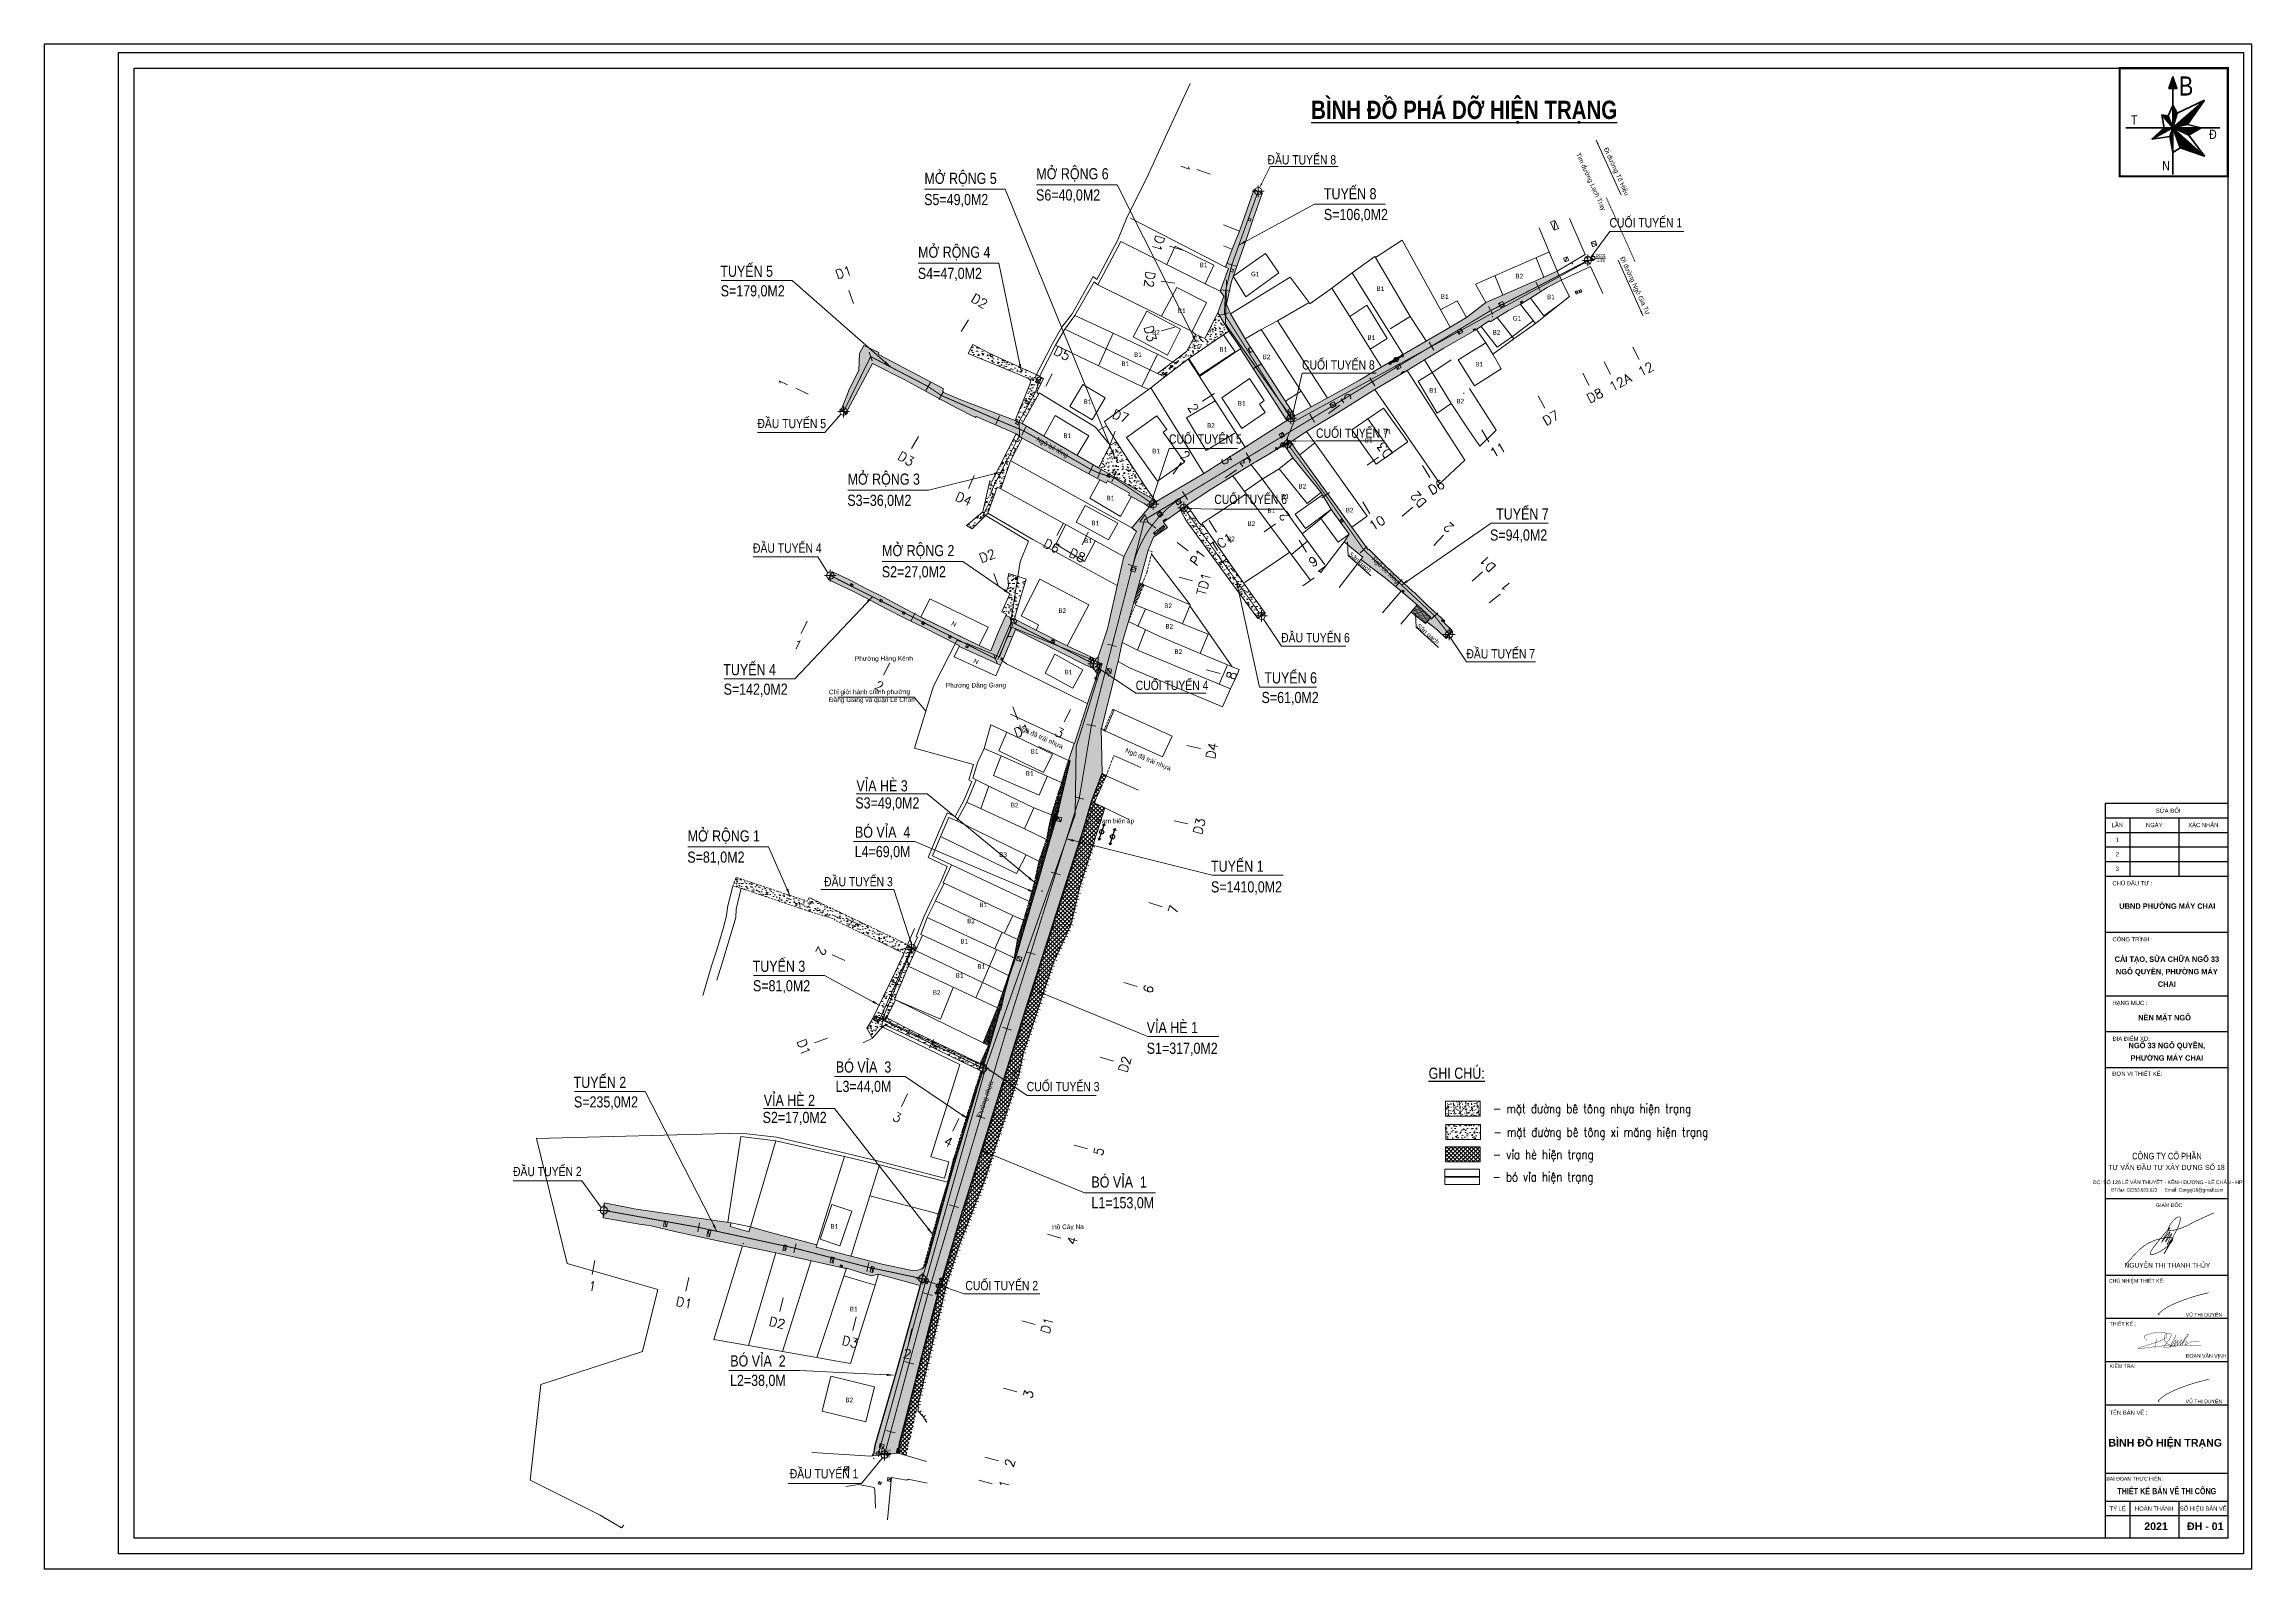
# Model space of a CAD drawing. Header units: metres. Extents: x 596935 to 599449, y 2303977 to 2305782.
# Drawn here: x 598498.1 to 598973.3, y 2304619.1 to 2304947.1 of the extents above; entities that cross this region are included whole.
import ezdxf
from ezdxf.enums import TextEntityAlignment as Align

# ---------------------------------------------------------------- set-up
doc = ezdxf.new("R2010")
doc.units = ezdxf.units.M
doc.header["$MEASUREMENT"] = 0
doc.header["$PDMODE"] = 2
doc.header["$PDSIZE"] = 0.1
for name, pattern in [('CENTERX2', [4, 2.5, -0.5, 0.5, -0.5]), ('DASHDOTTED', [0.2, 0.1, -0.05, 0, -0.05]), ('HIDDEN', [0.375, 0.25, -0.125])]:
    doc.linetypes.add(name, pattern=pattern)
for name, color, linetype in [('BT7-THAY', 7, 'Continuous'), ('Diep_Layer8', 8, 'Continuous'), ('duong', 3, 'Continuous'), ('DUONG DIEN', 20, 'Continuous'), ('ga', 5, 'Continuous'), ('GHI CHU', 7, 'Continuous'), ('GHICHU', 7, 'Continuous'), ('KHUNGTEN', 5, 'Continuous'), ('KYHIEU', 250, 'Continuous'), ('NHA', 2, 'Continuous'), ('pntelev', 2, 'Continuous'), ('T.bao', 6, 'Continuous'), ('thep', 2, 'Continuous'), ('tram', 6, 'Continuous'), ('TUYEN', 7, 'Continuous'), ('TXT', 5, 'Continuous')]:
    doc.layers.add(name, color=color, linetype=linetype)
for name, color, linetype, lineweight in [('ISO', 153, 'Continuous', 13), ('Khung', 1, 'Continuous', 35), ('Khungbo', 32, 'Continuous', 25), ('LC Dim', 8, 'Continuous', 18), ('LC Hatch', 252, 'Continuous', 9), ('LC ISO', 160, 'Continuous', 13), ('LC Khac', 4, 'Continuous', 9), ('LC MANH DUT', 35, 'HIDDEN', 5), ('LC Net dam 1', 30, 'Continuous', 30), ('LC Net thay', 7, 'Continuous', 25), ('LC Text1', 3, 'Continuous', 20), ('LC Text2', 7, 'Continuous', 25), ('Level 10', 7, 'Continuous', 0), ('Level 22', 7, 'Continuous', 0), ('Level 46', 7, 'Continuous', 0)]:
    doc.layers.add(name, color=color, linetype=linetype, lineweight=lineweight)
doc.styles.add('ghi chu', font='arial.ttf')
doc.styles.add('LC 1', font='')
doc.styles.add('LC 3', font='vnsimli.shx', dxfattribs={"width": 0.75})
doc.styles.add('LC3', font='', dxfattribs={"width": 0.8})
doc.styles.add('Legend', font='calibri.ttf')
doc.styles.add('STYLE1', font='')
doc.styles.add('T2', font='', dxfattribs={"width": 0.8})
doc.styles.add('Ten duong', font='', dxfattribs={"width": 0.85})
doc.styles.add('TENCOC', font='Vnromanc.shx')
doc.styles.add('THANG2', font='')
doc.styles.add('VnAvantH-B', font='')
doc.styles.get('LC 1').set_extended_font_data('.VnAvantH', bold=True)
doc.styles.get('LC3').set_extended_font_data('.VnArialH', bold=True)
doc.styles.get('STYLE1').set_extended_font_data('.VnArial')
doc.styles.get('T2').set_extended_font_data('.VnArialH')
doc.styles.get('Ten duong').set_extended_font_data('.VnBlackH')
doc.styles.get('THANG2').set_extended_font_data('.VnHelvetInsH', bold=True)
doc.styles.get('VnAvantH-B').set_extended_font_data('.VnAvantH', bold=True)
doc.dimstyles.get("Standard").update_dxf_attribs({"dimtxt": 0.18, "dimasz": 0.18, "dimexe": 0.18, "dimexo": 0.0625, "dimgap": 0.09, "dimtad": 0, "dimtih": 1, "dimtoh": 1, "dimdec": 4, "dimzin": 0, "dimdsep": 46, "dimtxsty": 'Standard', "dimcen": 0.09, "dimadec": 0, "dimazin": 0, "dimtfac": 1, "dimtdec": 4, "dimtofl": 0, "dimtmove": 0, "dimatfit": 3, "dimfxl": 1, "dimtolj": 1, "dimtzin": 0, "dimarcsym": 0})
pattern_1 = [(45, (598682.507368, 2304740.390247), (-0.0072604615, 0.0072604615), [])]
pattern_2 = [(140, (598794.324, 2304714.6822), (0.188256, 2.15178), [0.225, -2.475]), (85, (598794.324, 2304714.6822), (-2.256576, -0.416254), [0.18, -1.98]), (190.4514, (598794.3397, 2304714.8616), (-2.06832, 1.735527), [0.19122, -2.103426]), (136.1842, (598793.724, 2304714.6822), (0.496558, 3.201724), [0.3375, -3.7125]), (186.6356, (598793.7653, 2304714.949), (-2.922356, 2.803986), [0.28683, -3.15514]), (81.1842, (598793.724, 2304714.6822), (-2.922356, 2.803986), [0.27, -2.97]), (111, (598793.874, 2304714.9822), (1.207857, 1.790721), [0.225, -2.475]), (56, (598793.874, 2304714.9822), (-2.17545, 0.729946), [0.18, -1.98]), (161.45144, (598793.9746, 2304715.1315), (-0.967593, 2.520667), [0.19122, -2.103426]), (127.5, (598794.324, 2304714.68224), (-0.9986816, 0.0364796), [0, -1.956, 0, -2.01, 0, -1.9875]), (97.5, (598794.324, 2304714.6822), (-1.183235, 0.7892086), [0, -1.146, 0, -1.911, 0, -0.7575]), (57.5, (598794.324, 2304714.01324), (0.0676646, 1.6014673), [0, -0.75, 0, -2.34, 0, -3.105]), (47.5, (598794.324, 2304713.7132), (-0.300315, 1.7495585), [0, -0.975, 0, -1.554, 0, -2.205])]
pattern_3 = [(135, (598794.32397, 2304714.68224), (-0.4419417, -0.4419417), []), (225, (598794.32397, 2304714.68224), (0.4419417, -0.4419417), [])]
pattern_4 = [(135, (598794.32397, 2304714.68224), (-0.265165, -0.265165), []), (225, (598794.32397, 2304714.68224), (0.265165, -0.265165), [])]

msp = doc.modelspace()

# ---------------------------------------------------------------- texts
at = {"layer": 'GHI CHU', "linetype": 'Continuous', "lineweight": 0, "char_height": 1, "attachment_point": 1}
for s, width, heights, insert, rotation, style in [('\\pt3;Đi đường Tô Hiệu', 16.05815, [0], (598834.71, 2304925.035), 294.59203, 'ghi chu'), ('\\pt3;Tim đường Lạch Tray', 16.05815, [0], (598828.753, 2304923.897), 294.59203, 'ghi chu'), ('\\pt3;Đi đường Ngô Gia Tự', 16.05815, [0], (598838.24, 2304901.57), 294.59203, 'ghi chu'), ('\\pt3;Ngõ bê tông', 11.31849, [0], (598712.085, 2304862.69), 330.93843, 'ghi chu'), ('\\pt3;Sân gạch', 6.49021, [0], (598779.519, 2304837.989), 318.98229, 'ghi chu'), ('\\pt3;Ngõ bê tông', 11.31849, [0], (598784.505, 2304836.983), 316.32411, 'ghi chu'), ('N', 2.31409, [0.2], (598694.182, 2304821.706), 151.40021, 'Legend'), ('\\pt3;Sân gạch', 6.49021, [0], (598794.132, 2304822.552), 318.98229, 'ghi chu'), ('\\pt3;Phường Hàng Kênh', 20.90461, [0], (598672.664, 2304815.441), 0.17612, 'ghi chu'), ('N', 2.31409, [0.2], (598698.935, 2304813.645), 151.40021, 'Legend'), ('\\pt3;Chỉ giới hành chính phường Đằng Giang và quận Lê Chân', 20.90461, [0], (598667.059, 2304808.258), 0.17612, 'ghi chu'), ('\\pt3;Phường Đằng Giang', 20.90461, [0], (598692.228, 2304809.691), 0.17612, 'ghi chu'), ('\\pt3;Ngõ đã trải nhựa', 11.31849, [0], (598708.026, 2304800.698), 335.94832, 'ghi chu'), ('\\pt3;Ngõ đã trải nhựa', 11.31849, [0], (598731.142, 2304795.744), 337.37252, 'ghi chu'), ('\\pt3;Vỉa hè', 11.31849, [0], (598705.58, 2304723.032), 72.72224, 'ghi chu'), ('\\pt3;Đường nhựa', 11.31849, [0], (598698.928, 2304716.557), 71.39288, 'ghi chu'), ('\\pt3;Hồ Cây Na', 11.31849, [0], (598715.08, 2304693.149), 0.75307, 'ghi chu')]:
    msp.add_mtext_dynamic_manual_height_columns(s, width=width, gutter_width=1, heights=heights, dxfattribs=dict(at, insert=insert, rotation=rotation, style=style))
at = {"layer": 'GHI CHU', "color": 2, "linetype": 'Continuous', "lineweight": 0, "insert": (598724.546, 2304780.485), "char_height": 1, "attachment_point": 1, "rotation": 0.19335, "style": 'ghi chu'}
msp.add_mtext_dynamic_manual_height_columns('\\pt3;Trạm biến áp ', width=19.50364, gutter_width=1, heights=[0], dxfattribs=at)
at = {"layer": 'Khung', "color": 0, "style": 'Ten duong', "width": 0.85}
for s, height, p in [('B', 4.107, (598957.63, 2304936.078)), ('t', 2, (598947.335, 2304929.836)), ('®', 2, (598964.137, 2304926.713)), ('n', 2, (598954.041, 2304919.959))]:
    msp.add_text(s, height=height, dxfattribs=at).set_placement(p)
at = {"layer": 'LC Text1', "color": 3, "style": 'LC 3', "width": 0.8}
for s, p in [('- mÆt ®\xadêng bª t«ng nhùa hiÖn tr¹ng', (598810.016, 2304717.125, 0)), ('- mÆt ®\xadêng bª t«ng xi m¨ng hiÖn tr¹ng', (598810.097, 2304712.075, 0)), ('- vØa hÌ hiÖn tr¹ng', (598810, 2304707.261, 0)), ('- bã vØa hiÖn tr¹ng', (598809.903, 2304702.447, 0))]:
    msp.add_text(s, height=2.00001, rotation=360, dxfattribs=at).set_placement(p)
at = {"layer": 'LC Text2', "style": 'T2', "width": 0.8}
for s, height, rotation, p in [('më réng 5', 2.4, 0, (598687.628, 2304917.064)), ('më réng 6', 2.4, 0, (598711.71, 2304918.045)), ('s5=49,0m2', 2.4, 0, (598687.567, 2304912.503)), ('s6=40,0m2', 2.4, 0, (598711.649, 2304913.483)), ('tuyÕn 8', 2.4, 360, (598773.601, 2304913.742, 0)), ('s=106,0m2', 2.4, 360, (598773.601, 2304909.284, 0)), ('më réng 4', 2.4, 0, (598686.268, 2304901.172, 0)), ('tuyÕn 5', 2.4, 0, (598643.696, 2304897.064, 0)), ('s4=47,0m2', 2.4, 0, (598686.207, 2304896.611, 0)), ('s=179,0m2', 2.4, 0, (598643.771, 2304892.863, 0)), ('më réng 3', 2.4, 0, (598671.087, 2304852.349, 0)), ('s3=36,0m2', 2.4, 0, (598671.026, 2304847.788, 0)), ('tuyÕn 7', 2.4, 360, (598810.68, 2304844.86)), ('më réng 2', 2.4, 0, (598678.51, 2304836.98)), ('s=94,0m2', 2.4, 360, (598809.365, 2304840.32)), ('s2=27,0m2', 2.4, 0, (598678.449, 2304832.419)), ('tuyÕn 4', 2.4, 0, (598644.322, 2304811.355, 0)), ('tuyÕn 6', 2.4, 360, (598760.79, 2304809.598)), ('s=142,0m2', 2.4, 0, (598644.396, 2304807.155, 0)), ('s=61,0m2', 2.4, 360, (598760.188, 2304805.369)), ('vØa hÌ 3', 2.4, 0, (598672.991, 2304786.364, 0)), ('s3=49,0m2', 2.4, 0, (598672.747, 2304782.681, 0)), ('më réng 1', 2.4, 0, (598636.646, 2304775.589)), ('bã vØa  4', 2.4, 0, (598672.666, 2304776.397, 0)), ('s=81,0m2', 2.4, 0, (598636.585, 2304771.027)), ('l4=69,0m', 2.4, 0, (598672.608, 2304772.219, 0)), ('tuyÕn 1', 2.4, 360, (598749.304, 2304769.076, 0)), ('s=1410,0m2', 2.4, 360, (598749.304, 2304764.618, 0)), ('tuyÕn 3', 2.4, 0, (598650.644, 2304747.549)), ('s=81,0m2', 2.4, 0, (598650.718, 2304743.349)), ('vØa hÌ 1', 2.4, 360, (598735.469, 2304734.36, 0)), ('s1=317,0m2', 2.4, 360, (598735.469, 2304729.901, 0)), ('tuyÕn 2', 2.4, 0, (598612.106, 2304722.561, 0)), ('bã vØa  3', 2.4, 0, (598668.554, 2304725.876, 0)), ('%%Ughi chó:', 2.40001, 360, (598796.154, 2304724.537, 0)), ('s=235,0m2', 2.4, 0, (598612.181, 2304718.361, 0)), ('vØa hÌ 2', 2.4, 0, (598653.037, 2304718.707, 0)), ('l3=44,0m', 2.4, 0, (598668.496, 2304721.698, 0)), ('s2=17,0m2', 2.4, 0, (598652.792, 2304715.024, 0)), ('bã vØa  1', 2.4, 360, (598723.572, 2304701.124, 0)), ('l1=153,0m', 2.4, 360, (598723.572, 2304696.666, 0)), ('bã vØa  2', 2.4, 0, (598645.829, 2304662.632)), ('l2=38,0m', 2.4, 0, (598645.771, 2304658.454))]:
    msp.add_text(s, height=height, rotation=rotation, dxfattribs=at).set_placement(p)
at = {"layer": 'Level 10', "color": 8, "linetype": 'Continuous', "lineweight": 13, "style": 'Legend'}
for s, p in [('B1', (598746.88, 2304899.13)), ('B2', (598814.858, 2304896.728)), ('B1', (598784.95, 2304894.04)), ('B1', (598798.79, 2304892.33)), ('B1', (598821.648, 2304892.249)), ('B1', (598742.18, 2304889.27)), ('G1', (598814.252, 2304887.663)), (' B2', (598736.3, 2304884.61)), ('B1', (598751.13, 2304880.94)), ('B1', (598782.99, 2304883.51)), ('B2', (598809.956, 2304884.635)), ('B1', (598730.02, 2304877.88)), ('B1', (598732.75, 2304879.84)), ('B2', (598760.44, 2304879.35)), ('B1', (598806.2, 2304877.78)), ('B1', (598796.28, 2304872.14)), ('B1', (598721.91, 2304869.7)), ('B1', (598755.092, 2304869.328)), ('B2', (598802.15, 2304869.82)), ('B1', (598717.563, 2304862.383)), ('B2', (598748.482, 2304864.598)), ('B1', (598786.4, 2304863.3)), ('B1', (598736.662, 2304859.078)), ('B1', (598782.41, 2304861.36)), ('B1', (598726.86, 2304848.98)), ('B1', (598764.4, 2304849.36)), ('B2', (598768.16, 2304851.52)), ('B1', (598723.57, 2304843.59)), ('B2', (598757.16, 2304843.49)), ('B1', (598761.45, 2304846.25)), ('B2', (598778.33, 2304846.37)), ('B1', (598722, 2304839.79)), ('B2', (598752.79, 2304840.2)), ('B2', (598716.46, 2304824.78)), ('B2', (598739.26, 2304825.8)), ('B2', (598739.5, 2304821.38))]:
    msp.add_text(s, height=1, dxfattribs=at).set_placement(p)
at = {"layer": 'Level 10', "color": 8, "linetype": 'Continuous', "lineweight": 0, "style": 'Legend'}
for s, p in [('G1', (598757.913, 2304897.179)), ('B2', (598741.44, 2304815.92)), ('B1', (598717.81, 2304811.52)), ('B1', (598710.5, 2304794.51)), ('B1', (598709.45, 2304789.73)), ('B2', (598706.24, 2304782.91)), ('B3', (598703.74, 2304772.25)), ('B2', (598696.83, 2304757.98)), ('B1', (598699.45, 2304761.46)), ('B1', (598695.37, 2304753.63)), ('B1', (598699.04, 2304748.21)), ('B1', (598694.37, 2304746.32)), ('B2', (598689.45, 2304742.6)), ('B1', (598667.39, 2304692.26)), ('B1', (598671.572, 2304674.473)), ('B2', (598670.61, 2304654.95))]:
    msp.add_text(s, height=1, dxfattribs=at).set_placement(p)

# ---------------------------------------------------------------- blocks, each defined once
blk = doc.blocks.new('dj')
at = {"layer": 'Diep_Layer8', "color": 6}
blk.add_line((598291.76, 2304639.49), (598295.46, 2304639.49), dxfattribs=at)
for points in [[(598292.14, 2304639.81), (598291.76, 2304639.49)], [(598292.14, 2304639.17), (598291.76, 2304639.49)], [(598295.07, 2304639.81), (598295.46, 2304639.49)], [(598295.07, 2304639.17), (598295.46, 2304639.49)]]:
    blk.add_lwpolyline(points, dxfattribs=at)
blk.add_circle((598293.61, 2304639.49), 0.459, dxfattribs=at)
blk = doc.blocks.new('dc')
at = {"layer": 'KYHIEU', "color": 1, "lineweight": 0}
blk.add_lwpolyline([(-0.5, -0.5), (0.5, -0.5), (0.5, 0.5), (-0.5, 0.5)], close=True, dxfattribs=at)
at = {"layer": 'KYHIEU', "color": 1, "lineweight": 0, "const_width": 0.025}
blk.add_lwpolyline([(-0.04, 0, 1), (0.04, 0, 1)], format="xyb", close=True, dxfattribs=at)
at = {"layer": 'KYHIEU', "color": 1, "lineweight": 0}
for points in [[(0, 0.5), (0, 1)], [(0.5, 0), (1, 0)], [(-0.5, 0), (-1, 0)], [(0, -0.5), (0, -1)]]:
    blk.add_lwpolyline(points, dxfattribs=at)
blk = doc.blocks.new('chu ki Miss Duyen')
at = {"layer": 'ISO', "ltscale": 2, "const_width": 40}
blk.add_lwpolyline([(843, 225), (838, 225), (836, 225), (834, 225), (832, 225), (830, 226), (828, 226), (827, 226), (826, 226), (825, 226), (824, 226), (823, 226), (821, 226), (820, 227), (819, 227), (818, 227), (817, 227), (816, 227), (815, 227), (814, 227), (813, 228), (812, 228), (810, 228), (809, 228), (808, 228), (807, 229), (806, 229), (805, 229), (804, 229), (803, 230), (801, 230), (800, 230), (799, 230), (798, 231), (797, 231), (795, 231), (794, 232), (793, 232), (792, 232), (791, 233), (789, 233), (788, 233), (787, 234), (786, 234), (785, 235), (783, 235), (782, 235), (781, 236), (780, 236), (779, 237), (778, 237), (777, 238), (776, 238), (776, 238), (775, 238), (775, 239), (774, 239), (774, 239), (773, 239), (773, 240), (772, 240), (771, 240), (771, 240), (770, 241), (770, 241), (769, 241), (769, 242), (768, 242), (768, 242), (767, 242), (767, 243), (766, 243), (766, 243), (765, 244), (765, 244), (765, 244), (764, 245), (764, 245), (763, 245), (763, 246), (762, 246), (762, 246), (762, 247), (761, 247), (761, 247), (760, 248), (760, 248), (760, 248), (759, 249), (759, 249), (759, 249), (758, 250), (758, 250), (758, 250), (758, 251), (757, 251), (757, 251), (757, 252), (756, 252), (756, 253), (756, 253), (756, 253), (756, 254), (755, 254), (755, 255), (755, 255), (755, 255), (755, 256), (755, 256), (754, 257), (754, 257), (754, 257), (754, 258), (754, 258), (754, 259), (754, 259), (754, 260), (754, 260), (754, 260), (754, 261), (754, 261), (754, 262), (754, 262), (754, 263), (754, 263), (754, 263), (754, 264), (754, 264), (754, 265), (754, 265), (754, 266), (754, 266), (754, 267), (754, 267), (755, 268), (755, 268), (755, 269), (755, 269), (755, 270), (755, 270), (755, 270), (756, 271), (756, 271), (756, 272), (756, 272), (756, 273), (757, 273), (757, 274), (757, 274), (757, 275), (758, 275), (758, 276), (758, 276), (758, 277), (759, 277), (759, 278), (759, 278), (759, 279), (760, 279), (760, 280), (760, 280), (761, 281), (761, 281), (761, 282), (762, 282), (762, 283), (762, 283), (763, 284), (763, 284), (763, 285), (764, 285), (764, 286), (764, 286), (765, 287), (766, 288), (767, 289), (767, 290), (768, 291), (769, 293), (770, 294), (771, 295), (771, 296), (772, 297), (773, 298), (774, 299), (775, 300), (776, 301), (777, 302), (778, 303), (778, 304), (780, 306), (781, 307), (782, 308), (783, 309), (784, 310), (785, 311), (786, 312), (786, 312), (787, 313), (788, 314), (789, 315), (790, 316), (791, 317), (792, 318), (792, 319), (793, 320), (794, 321), (795, 322), (796, 323), (797, 324), (797, 324), (798, 325), (799, 326), (800, 327), (801, 328), (801, 329), (802, 330), (803, 330), (804, 331), (805, 332), (805, 333), (806, 334), (807, 335), (808, 336), (808, 336), (809, 337), (810, 338), (811, 339), (811, 340), (812, 340), (813, 341), (814, 343), (816, 344), (817, 346), (819, 348), (820, 349), (822, 351), (823, 352), (824, 354), (826, 355), (827, 357), (829, 358), (830, 360), (831, 361), (834, 364), (840, 370), (842, 372), (845, 376), (848, 379), (851, 382), (853, 386), (856, 389), (859, 392), (862, 395), (865, 398), (867, 401), (870, 404), (873, 407), (876, 411), (879, 414), (882, 417), (885, 420), (887, 423), (890, 427), (893, 430), (896, 433), (899, 436), (902, 440), (905, 443), (908, 446), (911, 449), (914, 453), (917, 456), (920, 459), (923, 462), (926, 466), (928, 469), (931, 472), (934, 476), (937, 479), (940, 482), (943, 486), (946, 489), (949, 492), (953, 495), (956, 499), (959, 502), (962, 505), (965, 509), (968, 512), (971, 515), (974, 519), (977, 522), (980, 525), (983, 529), (986, 532), (989, 535), (992, 538), (996, 542), (999, 545), (1002, 548), (1005, 552), (1008, 555), (1011, 558), (1014, 561), (1017, 565), (1021, 568), (1024, 571), (1027, 574), (1030, 578), (1033, 581), (1036, 584), (1040, 587), (1043, 591), (1046, 594), (1049, 596), (1052, 600), (1056, 603), (1059, 606), (1062, 610), (1065, 613), (1069, 616), (1072, 619), (1075, 622), (1078, 625), (1082, 628), (1085, 631), (1088, 634), (1091, 637), (1095, 640), (1098, 643), (1101, 646), (1105, 649), (1108, 652), (1111, 655), (1114, 658), (1118, 661), (1121, 664), (1124, 667), (1128, 670), (1131, 673), (1134, 676), (1138, 679), (1141, 682), (1144, 685), (1148, 688), (1151, 691), (1154, 694), (1158, 697), (1161, 700), (1165, 702), (1168, 705), (1171, 708), (1175, 711), (1178, 714), (1182, 717), (1185, 720), (1188, 722), (1192, 725), (1195, 728), (1199, 731), (1202, 734), (1205, 736), (1209, 739), (1212, 742), (1216, 745), (1219, 747), (1223, 750), (1226, 753), (1229, 756), (1233, 758), (1236, 761), (1240, 764), (1243, 767), (1247, 769), (1250, 772), (1254, 775), (1257, 777), (1261, 780), (1264, 783), (1268, 785), (1271, 788), (1275, 791), (1278, 793), (1282, 796), (1285, 799), (1289, 801), (1292, 804), (1296, 807), (1299, 809), (1303, 812), (1306, 815), (1310, 817), (1313, 820), (1317, 822), (1320, 825), (1324, 828), (1327, 830), (1331, 833), (1335, 835), (1338, 838), (1342, 840), (1345, 843), (1349, 846), (1352, 848), (1356, 851), (1360, 853), (1363, 856), (1367, 858), (1370, 861), (1374, 863), (1377, 866), (1381, 868), (1385, 871), (1392, 876), (1399, 881), (1406, 886), (1413, 891), (1421, 896), (1428, 901), (1435, 906), (1442, 911), (1447, 915), (1457, 921), (1464, 926), (1471, 931), (1479, 936), (1486, 941), (1493, 946), (1501, 950), (1508, 955), (1515, 960), (1523, 965), (1530, 970), (1537, 975), (1545, 980), (1552, 984), (1559, 989), (1567, 994), (1574, 999), (1582, 1004), (1589, 1008), (1596, 1013), (1604, 1018), (1611, 1023), (1619, 1028), (1626, 1032), (1634, 1037), (1641, 1042), (1648, 1046), (1656, 1051), (1663, 1056), (1671, 1061), (1678, 1065), (1686, 1070), (1693, 1075), (1701, 1079), (1708, 1084), (1716, 1089), (1723, 1093), (1731, 1098), (1738, 1103), (1746, 1107), (1753, 1112), (1761, 1116), (1769, 1121), (1776, 1126), (1784, 1130), (1791, 1135), (1799, 1139), (1806, 1144), (1814, 1148), (1822, 1153), (1829, 1158), (1837, 1162), (1844, 1167), (1852, 1171), (1860, 1176), (1867, 1180), (1875, 1185), (1882, 1189), (1890, 1194), (1898, 1198), (1905, 1203), (1913, 1207), (1921, 1212), (1928, 1216), (1936, 1220), (1943, 1225), (1951, 1229), (1959, 1234), (1964, 1237), (1974, 1243), (1982, 1247), (1989, 1251), (1997, 1256), (2005, 1260), (2012, 1265), (2020, 1269), (2028, 1273), (2036, 1278), (2043, 1282), (2051, 1286), (2059, 1291), (2066, 1295), (2074, 1299), (2082, 1304), (2089, 1308), (2097, 1312), (2105, 1317), (2113, 1321), (2120, 1325), (2128, 1330), (2136, 1334), (2144, 1338), (2151, 1342), (2159, 1347), (2167, 1351), (2175, 1355), (2182, 1359), (2190, 1364), (2198, 1368), (2206, 1372), (2213, 1376), (2221, 1381), (2229, 1385), (2237, 1389), (2244, 1393), (2252, 1397), (2260, 1402), (2268, 1406), (2276, 1410), (2283, 1414), (2291, 1418), (2299, 1422), (2307, 1426), (2315, 1431), (2322, 1435), (2330, 1439), (2338, 1443), (2346, 1447), (2354, 1451), (2361, 1455), (2369, 1459), (2377, 1464), (2385, 1468), (2393, 1472), (2401, 1476), (2408, 1480), (2416, 1484), (2424, 1488), (2432, 1492), (2440, 1496), (2448, 1500), (2456, 1504), (2463, 1508), (2471, 1512), (2479, 1516), (2487, 1520), (2495, 1524), (2503, 1528), (2511, 1532), (2519, 1536), (2526, 1540), (2534, 1544), (2542, 1548), (2550, 1552), (2558, 1556), (2566, 1560), (2574, 1564), (2582, 1568), (2590, 1572), (2598, 1575), (2606, 1579), (2613, 1583), (2621, 1587), (2629, 1591), (2637, 1595), (2645, 1599), (2653, 1603), (2661, 1607), (2669, 1610), (2677, 1614), (2685, 1618), (2693, 1622), (2701, 1626), (2709, 1630), (2717, 1633), (2725, 1637), (2733, 1641), (2741, 1645), (2749, 1649), (2756, 1652), (2764, 1656), (2772, 1660), (2780, 1664), (2788, 1668), (2796, 1671), (2804, 1675), (2812, 1679), (2820, 1683), (2828, 1686), (2836, 1690), (2844, 1694), (2852, 1698), (2860, 1701), (2868, 1705), (2876, 1709), (2884, 1712), (2892, 1716), (2900, 1720), (2908, 1723), (2916, 1727), (2925, 1731), (2933, 1734), (2941, 1738), (2949, 1742), (2957, 1745), (2965, 1749), (2973, 1753), (2981, 1756), (2989, 1760), (2997, 1763), (3005, 1767), (3013, 1771), (3021, 1774), (3029, 1778), (3037, 1781), (3045, 1785), (3053, 1789), (3061, 1792), (3069, 1796), (3078, 1799), (3086, 1803), (3094, 1806), (3102, 1810), (3110, 1813), (3118, 1817), (3126, 1820), (3134, 1824), (3142, 1827), (3150, 1831), (3156, 1833), (3167, 1838), (3175, 1841), (3183, 1845), (3191, 1848), (3199, 1852), (3207, 1855), (3215, 1859), (3223, 1862), (3232, 1866), (3240, 1869), (3248, 1873), (3256, 1876), (3264, 1879), (3272, 1883), (3280, 1886), (3288, 1890), (3297, 1893), (3305, 1896), (3313, 1900), (3321, 1903), (3329, 1907), (3337, 1910), (3345, 1913), (3354, 1917), (3362, 1920), (3370, 1923), (3378, 1927), (3386, 1930), (3394, 1933), (3403, 1937), (3411, 1940), (3419, 1944), (3427, 1947), (3435, 1950), (3452, 1957), (3468, 1963), (3484, 1970), (3501, 1977), (3517, 1983), (3534, 1990), (3550, 1996), (3566, 2003), (3583, 2009), (3599, 2016), (3616, 2022), (3632, 2029), (3648, 2035), (3665, 2042), (3681, 2048), (3698, 2055), (3714, 2061), (3731, 2068), (3747, 2074), (3763, 2081), (3780, 2087), (3796, 2093), (3813, 2100), (3828, 2106)], dxfattribs=at)
blk = doc.blocks.new('doan van vinh')
at = {"layer": 'LC ISO', "const_width": 30}
for points in [[(-1826, 454), (-1884, 496), (-1940, 539), (-1991, 580), (-2035, 621), (-2054, 641), (-2069, 661), (-2082, 681), (-2094, 703), (-2098, 718), (-2101, 737), (-2100, 755), (-2097, 773), (-2090, 790), (-2080, 807), (-2067, 823), (-2052, 840), (-2034, 855), (-2013, 871), (-1991, 886), (-1966, 901), (-1911, 929), (-1850, 956), (-1782, 981), (-1710, 1005), (-1635, 1028), (-1557, 1049), (-1400, 1087), (-1322, 1104), (-1246, 1120), (-1179, 1133), (-1106, 1147), (-1041, 1158), (-980, 1168), (-921, 1177), (-863, 1183), (-750, 1191), (-694, 1193), (-636, 1192), (-577, 1189), (-541, 1186), (-453, 1176), (-390, 1164), (-329, 1147), (-300, 1137), (-272, 1124), (-245, 1109), (-221, 1092), (-198, 1073), (-177, 1052), (-162, 1032), (-143, 1001), (-131, 972), (-122, 943), (-117, 912), (-115, 883), (-116, 868), (-126, 826), (-137, 799), (-152, 774), (-169, 750), (-190, 727), (-237, 684), (-289, 645), (-344, 608), (-397, 575), (-449, 543), (-501, 514), (-603, 462), (-706, 415), (-813, 372), (-869, 351), (-927, 330), (-988, 309), (-1076, 280), (-1119, 267), (-1189, 244), (-1262, 222), (-1337, 199), (-1492, 151), (-1809, 56), (-1964, 9), (-2039, -14), (-2112, -36), (-2182, -58), (-2250, -79), (-2313, -99), (-2373, -118), (-2428, -137), (-2478, -154), (-2523, -171), (-2562, -186), (-2595, -199), (-2622, -212), (-2641, -223), (-2652, -232), (-2656, -239), (-2655, -243), (-2651, -245), (-2645, -247), (-2638, -249), (-2616, -251), (-2586, -252), (-2549, -251), (-2506, -249), (-2456, -245), (-2402, -240), (-2342, -234), (-2278, -227), (-2211, -220), (-2141, -211), (-2068, -202), (-1917, -183), (-1764, -162), (-1612, -141), (-1539, -131), (-1467, -121), (-1394, -111), (-1334, -103), (-1272, -95), (-1213, -87), (-1101, -72), (-994, -60), (-891, -48), (-786, -39), (-677, -30), (-619, -26), (-560, -22), (-497, -19), (-432, -16), (-363, -13), (-290, -10), (-173, -5), (-131, -4), (-44, -1), (44, 1), (221, 6), (306, 8), (386, 10), (459, 11), (493, 12), (524, 13), (553, 13), (579, 14), (602, 14), (622, 15), (638, 15), (651, 15), (659, 15), (664, 15), (664, 15), (660, 15), (655, 15), (637, 14), (619, 14), (597, 14), (572, 14), (543, 14), (512, 15), (478, 16), (407, 20), (331, 27), (244, 40), (182, 54), (113, 73), (47, 97), (-14, 126), (-71, 158), (-123, 195), (-171, 235), (-213, 279), (-250, 327), (-281, 378), (-307, 432), (-326, 490), (-343, 574), (-347, 614), (-347, 680), (-340, 746), (-326, 811), (-306, 873), (-293, 903), (-278, 931), (-261, 958), (-243, 983), (-222, 1006), (-200, 1027), (-176, 1046), (-150, 1062), (-123, 1075), (-92, 1086), (-61, 1094), (-29, 1099), (4, 1102), (36, 1103), (68, 1101), (98, 1097), (127, 1091), (153, 1083), (169, 1077), (196, 1063), (213, 1050), (227, 1035), (239, 1020), (247, 1002), (253, 984), (256, 964), (257, 942), (255, 920), (252, 896), (246, 872), (238, 846), (228, 819), (202, 763), (171, 703), (133, 641), (91, 576), (45, 509), (-4, 441), (-109, 301), (-229, 144), (-268, 92), (-316, 25), (-337, -6), (-355, -36), (-370, -63), (-381, -88), (-388, -111), (-390, -130), (-387, -146), (-382, -155), (-364, -167), (-344, -172), (-319, -174), (-291, -173), (-259, -170), (-224, -166), (-73, -138), (3, -123), (76, -109), (148, -97), (217, -85), (284, -74), (413, -55), (535, -38), (653, -25), (766, -14), (876, -5), (984, 3), (1198, 14), (1364, 20), (1527, 25), (1641, 29), (1875, 35), (2116, 41), (2361, 47), (2860, 57)], [(-1022, 624), (-1037, 546), (-1051, 468), (-1066, 391), (-1081, 313), (-1096, 235), (-1110, 157), (-1125, 79), (-1140, 1), (-1155, -76), (-1170, -154), (-1184, -232)], [(680, 940), (620, 821), (561, 704), (503, 589), (447, 478), (421, 424), (395, 372), (370, 322), (346, 273), (323, 226), (302, 181), (282, 139), (263, 99), (245, 61), (230, 27), (216, -5), (203, -34), (193, -59), (184, -81), (178, -100), (174, -114), (172, -125), (172, -132), (175, -134), (180, -133), (184, -130), (188, -126), (193, -121), (198, -115), (205, -108), (212, -99), (220, -89), (224, -84), (237, -66), (247, -52), (269, -22), (293, 12), (318, 49), (345, 88), (373, 130), (431, 215), (489, 299), (517, 339), (545, 377), (570, 412), (594, 444), (616, 471), (626, 484), (635, 494), (643, 504), (651, 512), (658, 518), (664, 523), (669, 527), (674, 528), (677, 528), (679, 525), (680, 521), (680, 514), (679, 506), (677, 496), (674, 483), (669, 469), (664, 454), (659, 436), (645, 398), (629, 356), (611, 311), (593, 265), (556, 172), (538, 128), (522, 87), (515, 68), (509, 50), (503, 34), (498, 19), (494, 6), (491, -5), (489, -14), (488, -21), (488, -26), (490, -28), (491, -28), (497, -25), (502, -19), (509, -11), (517, -2), (526, 10), (535, 24), (546, 39), (558, 56), (570, 74), (596, 113), (624, 155), (682, 244), (712, 288), (740, 329), (767, 368), (779, 385), (791, 401), (802, 415), (813, 428), (822, 439), (831, 447), (838, 454), (845, 458), (850, 459), (854, 458), (856, 455), (857, 447), (856, 437), (855, 425), (852, 410), (848, 394), (844, 376), (839, 356), (826, 313), (813, 267), (799, 221), (786, 175), (775, 133), (770, 114), (766, 97), (763, 81), (761, 68), (761, 57), (761, 48), (763, 43), (767, 40), (772, 40), (778, 43), (785, 49), (794, 57), (804, 67), (815, 79), (826, 93), (839, 108), (852, 125), (866, 144), (895, 183), (925, 226), (987, 315), (1017, 358), (1045, 399), (1059, 418), (1072, 435), (1084, 452), (1095, 466), (1105, 479), (1115, 491), (1123, 500), (1130, 506), (1135, 511), (1140, 513), (1142, 512), (1144, 508), (1144, 501), (1142, 492), (1140, 480), (1136, 467), (1131, 451), (1126, 434), (1120, 416), (1113, 396), (1098, 354), (1082, 309), (1066, 264), (1051, 221), (1037, 180), (1032, 162), (1027, 144), (1023, 129), (1021, 115), (1019, 100), (1019, 94), (1020, 87), (1022, 82), (1026, 79), (1030, 79), (1036, 80), (1043, 83), (1051, 88), (1060, 94), (1069, 102), (1080, 111), (1091, 122), (1103, 134), (1129, 162), (1157, 194), (1186, 229), (1218, 266), (1283, 346), (1348, 428), (1380, 468), (1411, 506), (1451, 554), (1467, 573), (1492, 602), (1515, 629), (1560, 678), (1582, 703), (1624, 754), (1644, 781), (1664, 810), (1683, 841), (1701, 875), (1711, 897), (1730, 948), (1735, 965), (1739, 980), (1741, 990), (1741, 1002), (1740, 1009), (1737, 1013), (1732, 1014), (1727, 1013), (1719, 1009), (1711, 1003), (1701, 995), (1691, 985), (1679, 973), (1666, 959), (1653, 943), (1639, 926), (1625, 908), (1609, 888), (1578, 844), (1545, 797), (1512, 747), (1480, 695), (1459, 660), (1419, 589), (1391, 536), (1364, 483), (1340, 432), (1317, 382), (1295, 334), (1276, 288), (1258, 244), (1242, 204), (1228, 167), (1216, 133), (1206, 104), (1198, 79), (1194, 69), (1192, 59), (1189, 51), (1187, 45), (1186, 40), (1185, 36), (1185, 34), (1185, 33), (1185, 34), (1187, 37), (1189, 44), (1190, 48), (1193, 56), (1197, 65), (1200, 76), (1205, 88), (1216, 116), (1229, 147), (1245, 181), (1264, 216), (1286, 252), (1311, 286), (1339, 319), (1371, 348), (1388, 361), (1406, 374), (1425, 384), (1450, 396), (1465, 401), (1487, 407), (1508, 412), (1529, 414), (1549, 415), (1569, 415), (1586, 412), (1601, 407), (1613, 401), (1623, 392), (1628, 383), (1631, 371), (1630, 358), (1627, 343), (1621, 327), (1613, 310), (1603, 293), (1592, 275), (1566, 238), (1538, 201), (1510, 166), (1497, 150), (1485, 135), (1474, 121), (1465, 109), (1456, 93), (1453, 89), (1451, 82), (1451, 77), (1453, 74), (1457, 72), (1463, 72), (1471, 74), (1481, 76), (1492, 81), (1505, 86), (1519, 92), (1535, 100), (1552, 108), (1590, 127), (1631, 149), (1676, 173), (1723, 198), (1771, 223), (1869, 272), (1914, 293), (1964, 315), (2009, 333), (2053, 349), (2095, 363), (2136, 375), (2176, 385), (2214, 393), (2252, 399), (2288, 404), (2323, 408), (2358, 410), (2391, 411), (2424, 411), (2487, 408), (2549, 402), (2608, 393), (2725, 371)]]:
    blk.add_lwpolyline(points, dxfattribs=at)
blk = doc.blocks.new('nguyen thi thanh thuy')
at = {"layer": 'ISO', "ltscale": 2, "const_width": 40}
blk.add_lwpolyline([(-2685, -1690, -0.0063877), (-2178, -1117, -0.0085568), (-1977, -905, -0.0170865), (-1770, -708, -0.1020868), (-833, -161, -0.0398331), (-270, -16, -0.0205119), (-90, 8, -0.0444968), (98, 9, -0.0558697), (182, -8, -0.1136327), (236, -42, -0.1764328), (258, -92, -0.0770332), (254, -135, -0.0695344), (223, -210, -0.0385691), (166, -296, -0.0303679), (57, -421, -0.0823822), (-675, -942, -0.0351577), (-905, -1035, -0.0444105), (-1026, -1062, -0.0669484), (-1091, -1062, -0.1434086), (-1132, -1043, -0.1761308), (-1149, -1007, -0.069024), (-1148, -973, -0.0598872), (-1131, -911, -0.036714), (-1079, -807, -0.0190232), (-1000, -683, -0.0110055), (-898, -542, -0.0104199), (-645, -222, 0.0013552), (-76, 463, -0.0312306), (69, 631, -0.1806227), (82, 640, -0.6021976), (84, 631, -0.0559814), (56, 570, -0.0108457), (-28, 418, 0.0004639), (-371, -161, 0.0232403), (-439, -286, 1.6271128), (-437, -292, 0.049833), (-397, -245, 0.0054959), (-91, 162, -0.0116966), (26, 311, -0.0513805), (82, 370, -0.2885923), (95, 376, -0.3791063), (97, 362, -0.0403943), (80, 315, -0.0150429), (4, 153, 0.0268585), (-200, -261, 0.1601727), (-204, -278, 0.6244103), (-195, -273, 0.0341882), (-141, -204, -0.0153872), (148, 200, -0.034245), (183, 240, -0.3771715), (195, 246, -0.2757427), (195, 230, -0.0397052), (162, 143, -0.0071538), (29, -150, 0.0102693), (-53, -335, 0.0592072), (-81, -418, 0.494242), (-78, -431, 0.2094255), (-61, -421, 0.0315218), (-22, -378, 0.0121512), (92, -232, -0.0154116), (249, -26, -0.0668774), (274, -2, -1.0123135), (279, -8, -0.0552246), (269, -38, -0.0195011), (211, -159, -0.0089675), (2, -538, -0.0052499), (-207, -898, -0.0418751), (-284, -1018, -0.365695), (-264, -970, -0.007459), (-39, -543, 0.0008281), (491, 447, 0.0162439), (598, 659, 0.0588099), (711, 1009, 0.0394131), (734, 1174, 0.0600036), (730, 1242, 0.2406458), (692, 1298, 0.1344535), (647, 1305, 0.0713719), (590, 1291, 0.0406837), (523, 1258, 0.0565007), (335, 1112, 0.0717517), (65, 772, 0.0457041), (5, 642, 0.0585734), (-12, 565, 0.1164753), (-5, 505, 0.1659117), (30, 466, 0.0962446), (88, 446, 0.048338), (165, 443, 0.0366176), (301, 460, 0.0626357), (1097, 724, 0.0104896), (1469, 913, -0.0060809), (1725, 1041, -0.0072516), (2275, 1297, -0.0038455), (2852, 1552)], format="xyb", dxfattribs=at)
blk = doc.blocks.new('a2')
at = {"layer": 'Defpoints', "flags": 128}
blk.add_lwpolyline([(297, 102.51), (0, 102.51), (0, -102.51), (297, -102.51)], close=True, dxfattribs=at)
at = {"layer": 'KHUNGTEN'}
blk.add_lwpolyline([(295.89, -100.5), (10, -100.5), (10, 101.39), (295.89, 101.39)], close=True, dxfattribs=at)
at = {"layer": 'T.bao'}
for p, q in [((277.33, -1.51), (293.77, -1.51)), ((280.57, -1.51), (280.57, -9.36)), ((287.17, -1.51), (287.17, -9.36)), ((277.33, -3.48), (293.77, -3.48)), ((277.33, -5.44), (293.77, -5.44)), ((277.33, -7.4), (293.77, -7.4)), ((277.33, -68.82), (293.77, -68.82)), ((277.33, -74.62), (293.77, -74.62)), ((277.33, -80.47), (293.77, -80.47)), ((277.33, -93.39), (293.77, -93.39)), ((280.57, -93.39), (280.57, -98.38)), ((287.17, -93.39), (287.17, -98.38)), ((277.33, -95.35), (293.77, -95.35))]:
    blk.add_line(p, q, dxfattribs=at)
at = {"layer": 'thep'}
for p, q in [((277.33, -9.36), (293.77, -9.36)), ((277.33, -16.89), (293.77, -16.89)), ((277.33, -25.45), (293.77, -25.45)), ((277.33, -30.27), (293.77, -30.27)), ((277.33, -35.09), (293.77, -35.09)), ((277.33, -52.69), (293.77, -52.69)), ((277.33, -63.04), (293.77, -63.04)), ((277.33, -89.65), (293.77, -89.65))]:
    blk.add_line(p, q, dxfattribs=at)
for points in [[(293.77, -98.38), (12.11, -98.38), (12.11, 99.28), (293.77, 99.28)], [(293.77, 0.45), (293.77, -98.38), (277.33, -98.38), (277.33, 0.45)]]:
    blk.add_lwpolyline(points, close=True, dxfattribs=at)
at = {"layer": 'TXT', "linetype": 'Continuous'}
blk.add_line((293.77, 0.45), (293.77, -98.38), dxfattribs=at)
at = {"layer": 'ISO', "xscale": 0.002058873853534882, "yscale": 0.002058873853534882, "zscale": 0.002058873853534882, "rotation": 352.0676215534354}
for p in [(282.8, -68.58), (282.8, -80.23)]:
    blk.add_blockref('chu ki Miss Duyen', p, dxfattribs=at)
at = {"layer": 'LC Net dam 1'}
for name, p, xscale, yscale, zscale in [('nguyen thi thanh thuy', (285.8, -57.97), 0.002141228807676279, 0.002141228807676279, 0.002141228807676279), ('doan van vinh', (285.76, -72.51), 0.001544155390151162, 0.001544155390151162, 0.001544155390151162)]:
    blk.add_blockref(name, p, dxfattribs=dict(at, xscale=xscale, yscale=yscale, zscale=zscale))
at = {"layer": 'BT7-THAY', "linetype": 'ByBlock', "style": 'VnAvantH-B'}
for s, height, width, p in [('ubnd ph\xadêng M¸Y CHAI', 0.7338, 0.85, (285.63, -13.76)), ('nÒn mÆt ngâ', 0.7338, 0.85, (285.26, -28.76)), ('thiÕt kÕ b¶n vÏ thi c«ng', 0.8255, 0.7, (285.56, -92.47))]:
    blk.add_text(s, height=height, rotation=360, dxfattribs=dict(at, width=width)).set_placement(p, align=Align.CENTER)
at = {"layer": 'BT7-THAY', "char_height": 0.7338, "attachment_point": 2, "line_spacing_factor": 1.372151, "style": 'VnAvantH-B'}
for s, insert, width in [('{\\W0.85;c¶i t¹o, SöA CH÷A NGâ 33 NG¤ QUYÒN, PH¦êNG M¸Y CHAI}', (285.57, -20.16), 13.6381), ('{\\W0.85;NGâ 33 NG¤ QUYÒN, PH¦êNG M¸Y CHAI}', (285.57, -31.77), 8.758)]:
    blk.add_mtext(s, dxfattribs=dict(at, insert=insert, width=width))
at = {"layer": 'GHICHU', "color": 0, "style": 'THANG2'}
for s, height, p in [('b×nh ®å hiÖn tr¹ng', 1.0204, (285.35, -86.06)), ('2021', 1.02, (284.11, -97.29)), ('®h - 01', 1.02, (290.73, -97.29))]:
    blk.add_text(s, height=height, rotation=360, dxfattribs=at).set_placement(p, align=Align.CENTER)
at = {"layer": 'TXT', "linetype": 'Continuous'}
for s, height, style, width, p in [('lÇn', 0.571, 'T2', 0.9, (278.9, -2.78)), ('ngµy', 0.571, 'T2', 0.9, (283.87, -2.78)), ('söa ®æi', 0.571, 'T2', 0.9, (285.74, -0.85)), ('x¸c nhËn', 0.571, 'T2', 0.9, (290.47, -2.78)), ('1', 0.571, 'T2', 0.9, (278.9, -4.74)), ('3', 0.571, 'T2', 0.9, (278.9, -8.66)), ('2', 0.571, 'T2', 0.9, (278.9, -6.7)), ('c«ng ty cæ phÇn', 0.892, 'T2', 0.8, (285.58, -47.46)), ('®c: sè 126 lª v¨n thuyÕt - kªnh d\xad¬ng - lª ch©n - hp', 0.4995, 'T2', 0.8, (285.68, -50.78)), ('§T/fax: 02253.623.623      Email: Congty18@gmail.com', 0.4995, 'STYLE1', 0.7, (285.62, -51.8)), ('nguyÔn thÞ thanh thñy', 0.6422, 'T2', 0.8, (285.63, -62.01)), ('giai ®o¹n thùc hiÖn:', 0.4995, 'T2', 0.8, (281.09, -90.65)), ('tû lÖ', 0.571, 'T2', 0.9, (278.96, -94.69)), ('hoµn thµnh', 0.571, 'T2', 0.9, (283.87, -94.69)), ('sè hiÖu b¶n vÏ', 0.5709, 'T2', 0.9, (290.47, -94.69))]:
    blk.add_text(s, height=height, rotation=360, dxfattribs=dict(at, style=style, width=width)).set_placement(p, align=Align.CENTER)
at = {"layer": 'TXT', "linetype": 'Continuous', "style": 'T2'}
for s, height, width, p in [('chñ ®Çu t\xad :', 0.5709, 0.9, (278.25, -10.61)), ('c«ng tr×nh :', 0.5709, 0.9, (278.25, -18.14)), ('h¹ng môc :', 0.571, 0.9, (278.25, -26.7)), ('®Þa ®iÓm xd:', 0.5709, 0.9, (278.26, -31.52)), ('®¬n vÞ thiÕt kÕ:', 0.5709, 0.9, (278.21, -36.22)), ('gi¸m ®èc', 0.499, 0.8, (284.11, -53.85)), ('chñ nhiÖm thiÕt kÕ:', 0.4995, 0.8, (277.77, -64.04)), ('vò thÞ duyªn', 0.4995, 0.8, (288.1, -68.59)), ('thiÕt kÕ :', 0.499, 0.8, (277.86, -69.81)), ('®oµn v¨n vÞnh', 0.4995, 0.8, (288.1, -74.13)), ('kiÓm tra:', 0.499, 0.8, (277.86, -75.51)), ('vò thÞ duyªn', 0.4995, 0.8, (288.1, -80.24)), ('tªn b¶n vÏ :', 0.5709, 0.9, (277.86, -81.79))]:
    blk.add_text(s, height=height, rotation=360, dxfattribs=dict(at, width=width)).set_placement(p)
at = {"layer": 'TXT', "linetype": 'Continuous', "style": 'T2', "width": 0.9}
blk.add_text('t\xad vÊn ®Çu t\xad x©y dùng sè 18', height=0.685, rotation=360, dxfattribs=at).set_placement((285.51, -48.5), align=Align.MIDDLE)
blk = doc.blocks.new('TIEUDE1')
at = {"layer": 'LC Text2', "color": 7, "style": 'LC 1'}
blk.add_attdef('TIªU§Ò', text='', height=5, dxfattribs=at).set_placement((0, 0), align=Align.BOTTOM_CENTER)
blk.add_attdef('TL', text='', height=3, dxfattribs=at).set_placement((0, -2), align=Align.TOP_CENTER)
blk = doc.blocks.new('bu lon')
at = {"layer": 'LC Khac', "color": 9}
for p, q in [((0.79, 0), (-0.79, 0)), ((0, -0.79), (0, 0.79))]:
    blk.add_line(p, q, dxfattribs=at)
at = {"layer": 'LC Khac', "color": 7}
blk.add_circle((0, 0), 0.5, dxfattribs=at)
blk = doc.blocks.new('MM')
at = {"layer": 'LC Khac', "xscale": 2.289702860291335, "yscale": 2.289702860291335, "zscale": 2.289702860291335}
blk.add_blockref('bu lon', (0, 0), dxfattribs=at)
blk = doc.blocks.new('COCTRENTUYEN')
at = {"layer": 'LC Net thay', "lineweight": 0, "flags": 128}
blk.add_lwpolyline([(88.28, 223.51), (86.58, 222.46)], dxfattribs=at)
at = {"layer": 'TUYEN', "color": 1, "lineweight": 0}
for p, q in [((70.06, 275.52), (67.24, 276.53)), ((64.21, 259.12), (61.34, 259.98)), ((62.51, 252.03), (59.54, 252.46)), ((62.51, 242.58), (59.61, 241.81)), ((71, 228.28), (68.47, 226.67)), ((78.14, 217.07), (75.6, 215.46)), ((64.16, 207.24), (65.19, 205.53)), ((56.77, 200.52), (58.38, 199.33)), ((69.88, 201.01), (71.44, 198.45)), ((62.96, 196.26), (65.37, 194.47)), ((52.46, 191.52), (54.4, 191.02)), ((63.42, 188.78), (66.32, 188.02))]:
    blk.add_line(p, q, dxfattribs=at)
at = {"layer": 'TUYEN', "color": 2, "lineweight": 0}
for p, q in [((81.36, 271.48), (79.48, 272.15)), ((150.94, 257.83), (151.86, 256.05)), ((75.7, 255.67), (73.79, 256.24)), ((140.17, 252.24), (141.09, 250.46)), ((74.39, 250.3), (72.41, 250.59)), ((74.11, 245.65), (72.18, 245.14)), ((129.98, 247.03), (130.96, 245.28)), ((117.22, 239.35), (118.25, 237.63)), ((161.07, 238.3), (162.45, 235.64)), ((-3.3, 237.2), (-2.68, 235.3)), ((81.13, 234.72), (79.44, 233.65)), ((154.89, 235.09), (156.28, 232.43)), ((9.92, 230.64), (8.89, 228.93)), ((12.67, 228.76), (11.7, 227.01)), ((104.48, 231.68), (105.52, 229.97)), ((150.3, 232.71), (151.68, 230.05)), ((-9.71, 224.86), (-7.92, 223.97)), ((24.76, 223.52), (23.97, 221.68)), ((88.26, 223.51), (86.57, 222.44)), ((91.52, 223.82), (92.56, 222.11)), ((140.67, 227.8), (142.13, 225.18)), ((30.43, 221.14), (29.54, 219.34)), ((128.57, 220.5), (130.11, 217.93)), ((77.84, 215.53), (78.88, 213.82)), ((85.96, 216.84), (87.56, 218.04)), ((44.89, 212.85), (43.97, 211.07)), ((46.6, 212.06), (45.9, 210.19)), ((49.76, 211.14), (48.91, 209.33)), ((115.83, 212.83), (117.38, 210.26)), ((58.36, 205.35), (57.24, 203.69)), ((94.13, 205.84), (95.75, 207.01)), ((102.92, 205.01), (104.48, 202.44)), ((63.59, 203.12), (65.21, 204.29)), ((89.24, 196.72), (90.8, 194.15)), ((102.37, 194.05), (103.88, 195.36)), ((71.96, 191.51), (73.58, 192.68)), ((-11.22, 190.04), (-12.12, 188.25)), ((23.51, 189.58), (24.53, 186.76)), ((110.07, 186.85), (111.44, 188.31)), ((6.56, 181.08), (5.66, 179.29)), ((80.33, 179.89), (81.95, 181.06)), ((117.65, 179.78), (119.12, 181.13)), ((-16.62, 179.32), (-17.97, 176.64)), ((26.95, 180.09), (27.63, 178.21)), ((120.74, 175.86), (122.31, 177.1)), ((23.54, 172.17), (24.23, 170.29)), ((48.01, 174.34), (49.95, 173.84)), ((1.16, 170.36), (-0.19, 167.68)), ((45.46, 171.04), (44.55, 169.25)), ((69.31, 168.82), (72.22, 168.07)), ((27.65, 160.89), (28.68, 158.07)), ((40.02, 160.34), (38.66, 157.66)), ((43.55, 157.11), (45.51, 156.7)), ((65.07, 152.54), (68.01, 151.92)), ((40.95, 141.5), (42.89, 141.04)), ((62.35, 136.39), (65.26, 135.69)), ((35.88, 125.35), (37.79, 124.75)), ((56.87, 118.77), (59.74, 117.87)), ((6.75, 108.64), (4.92, 109.46)), ((30.49, 108.17), (32.4, 107.58)), ((3.34, 101), (1.52, 101.82)), ((51.49, 101.59), (54.35, 100.69)), ((-0.04, 94.11), (-1.92, 93.43)), ((25.4, 91.95), (27.32, 91.36)), ((10.55, 89.35), (9.68, 87.54)), ((21.64, 84.02), (20.77, 82.22)), ((46.44, 85.51), (49.31, 84.63)), ((19.73, 72.9), (21.64, 72.33)), ((40.81, 66.62), (43.69, 65.76)), ((-60.26, 53.55), (-60.61, 51.58)), ((14.01, 53.74), (15.93, 53.17)), ((-39.83, 49.89), (-40.21, 47.92)), ((-19.05, 45.39), (-19.51, 43.44)), ((35.1, 47.45), (37.97, 46.6)), ((-3.37, 41.31), (-3.83, 39.37)), ((8.33, 38.84), (7.92, 36.89)), ((8.37, 34.81), (10.3, 34.26)), ((29.54, 28.8), (32.42, 27.98)), ((4.37, 20.01), (6.3, 19.49)), ((25.61, 14.27), (28.51, 13.49)), ((0.37, 5.22), (2.31, 4.7)), ((-0.97, 0.26), (0.97, -0.26)), ((21.61, -0.52), (24.51, -1.3)), ((20.27, -5.48), (23.17, -6.26))]:
    blk.add_line(p, q, dxfattribs=at)
at = {"layer": 'TUYEN', "color": 5, "lineweight": 0}
for p, q in [((-7.65, 250.49), (-6.71, 247.64)), ((18.04, 244.18), (16.5, 241.61)), ((-19.1, 229.48), (-16.41, 228.15)), ((36.07, 232.54), (34.74, 229.86)), ((7.29, 219.08), (5.84, 216.46)), ((49.61, 220.17), (48.56, 217.36)), ((19.26, 210.64), (18.08, 207.89)), ((63.83, 213.44), (62.15, 210.96)), ((38.49, 200.39), (37.12, 197.72)), ((43.82, 198.46), (42.55, 195.74))]:
    blk.add_line(p, q, dxfattribs=at)
at = {"layer": 'TUYEN', "color": 3, "lineweight": 0}
for p, q in [((95.59, 224), (98, 225.78)), ((103.87, 212.85), (106.3, 214.6)), ((111.43, 201.91), (113.7, 203.88)), ((118.26, 195.62), (120.31, 197.81)), ((126.48, 187.9), (128.69, 189.94)), ((130.16, 183.29), (132.52, 185.15)), ((-5.13, 113.94), (-7.87, 115.16)), ((-8.53, 106.3), (-11.27, 107.52)), ((-12.24, 89.63), (-15.06, 88.6)), ((4.92, 77.63), (3.62, 74.92)), ((16.01, 72.3), (14.72, 69.6))]:
    blk.add_line(p, q, dxfattribs=at)
at = {"layer": 'TUYEN', "color": 6, "lineweight": 0}
for p, q in [((73.33, 210.14), (75.76, 211.89)), ((81.7, 198.52), (84.13, 200.27)), ((90.07, 186.9), (92.5, 188.66))]:
    blk.add_line(p, q, dxfattribs=at)
at = {"layer": 'TUYEN', "color": 4, "lineweight": 0}
for p, q in [((-62.37, 41.74), (-62.9, 38.78)), ((-42.15, 38.11), (-42.74, 35.17)), ((-21.83, 33.72), (-22.52, 30.8)), ((-6.12, 29.63), (-6.81, 26.71)), ((5.86, 27.1), (5.24, 24.17))]:
    blk.add_line(p, q, dxfattribs=at)
at = {"layer": 'TUYEN', "color": 1, "linetype": 'CENTERX2', "lineweight": 40, "const_width": 0.2}
for points in [[(80.42, 271.82), (74.74, 255.95), (73.4, 250.44), (73.15, 245.39), (87.42, 222.98), (73.15, 245.39), (87.42, 222.98)], [(-8.81, 224.42), (-2.99, 236.25), (9.41, 229.79), (12.18, 227.89), (24.36, 222.6), (29.99, 220.24), (44.43, 211.96), (46.25, 211.12), (49.33, 210.23), (57.8, 204.52)], [(121.53, 176.48), (118.39, 180.46), (103.13, 194.7), (94.94, 206.42), (86.76, 217.44)], [(81.14, 180.47), (64.4, 203.71)], [(-11.67, 189.14), (23.89, 171.23), (27.29, 179.15), (45.01, 170.14)], [(5.83, 109.05), (-0.98, 93.77), (21.21, 83.12)], [(-60.43, 52.56), (-40.02, 48.9), (-19.28, 44.42), (-3.6, 40.34), (8.13, 37.86)]]:
    blk.add_lwpolyline(points, dxfattribs=at)
blk.add_lwpolyline([(0, 0), (9.33, 34.54), (26.36, 91.65), (41.92, 141.27), (44.53, 156.91), (53.43, 191.27, -0.195591), (64.67, 206.38), (105, 230.82), (130.47, 246.16), (140.63, 251.35), (151.4, 256.94)], format="xyb", dxfattribs=at)
at = {"layer": 'TUYEN', "color": 2, "lineweight": 0, "flags": 128}
blk.add_lwpolyline([(144.76, 254.62), (145.68, 252.85)], dxfattribs=at)
at = {"layer": 'TUYEN', "color": 1, "lineweight": 0}
blk.add_lwpolyline([(53.43, 191.27), (55.98, 201.11), (64.67, 206.38)], dxfattribs=at)
blk.add_lwpolyline([(54.92, 200.66), (56.11, 202.26), (56.67, 200.6)], close=True, dxfattribs=at)
at = {"layer": 'LC MANH DUT', "xscale": 0.6987324145411622, "yscale": 0.6987324145411622, "zscale": 0.6987324145411622, "rotation": 359.999216292062}
for p in [(80.42, 271.82, 0), (151.4, 256.94, 0), (-8.81, 224.42), (87.42, 222.98, 0), (86.76, 217.44, 0), (57.8, 204.52), (64.4, 203.71, 0), (-11.67, 189.14), (81.14, 180.47, 0), (121.53, 176.48, 0), (45.01, 170.14), (5.83, 109.05), (21.21, 83.12), (-60.43, 52.56), (8.13, 37.86), (0, 0)]:
    blk.add_blockref('MM', p, dxfattribs=at)
at = {"layer": 'LC Text2', "style": 'T2', "width": 0.8}
for s, rotation, p in [('®Çu tuyÕn 8', 0.0008, (82.43, 277.58)), ('cuèi tuyÕn 1', 0.0008, (156.05, 264.03, 0)), ('cuèi tuyÕn 8', 0.0008, (89.86, 233.45, 0)), ('®Çu tuyÕn 5', 0.0008, (-27.37, 220.85, 0)), ('cuèi tuyÕn 5', 0.0008, (61.23, 217.51, 0)), ('cuèi tuyÕn 7', 0.0008, (92.88, 218.77, 0)), ('cuèi tuyÕn 6', 0.0008, (70.98, 204.53, 0)), ('®Çu tuyÕn 4', 0.0008, (-28.32, 194.04, 0)), ('®Çu tuyÕn 6', 0.0008, (85.37, 174.76)), ('®Çu tuyÕn 7', 0.0008, (125.24, 171.3, 0)), ('cuèi tuyÕn 4', 0.0008, (54.06, 164.5, 0)), ('®Çu tuyÕn 3', 359.9992, (-13.01, 122.26, 0)), ('cuèi tuyÕn 3', 0.0008, (30.62, 78.19, 0)), ('®Çu tuyÕn 2', 0.0008, (-79.97, 59.92, 0)), ('cuèi tuyÕn 2', 0.0008, (17.41, 35.37, 0)), ('®Çu tuyÕn 1', 0.0008, (-20.4, -5.11, 0))]:
    blk.add_text(s, height=2, rotation=rotation, dxfattribs=at).set_placement(p)
at = {"layer": 'TUYEN', "color": 1, "lineweight": 0, "style": 'TENCOC'}
for s, rotation, p in [('1', 250.3188, (64.09, 278.11)), ('D1', 253.2893, (58.46, 262.58)), ('D2', 261.7124, (56.33, 254.71)), ('D3', 284.8195, (55.78, 242.62)), ('2', 302.4739, (65.16, 225.35)), ('3', 302.4739, (72.29, 214.14)), ('TC1', 31.2177, (71.09, 194.14)), ('P1', 53.3514, (67.18, 191.05)), ('TD1', 75.485, (69.08, 184.7))]:
    blk.add_text(s, height=2, rotation=rotation, dxfattribs=at).set_placement(p)
at = {"layer": 'TUYEN', "color": 5, "lineweight": 0, "style": 'TENCOC'}
for s, rotation, p in [('D1', 18.1191, (-10.17, 252.85)), ('D2', 329.0354, (18.42, 248.23)), ('D5', 333.6958, (36.21, 236.82)), ('1', 63.7887, (-21.27, 229.33)), ('D7', 339.664, (48.81, 223.1)), ('D3', 331.0813, (2.61, 214.24)), ('2', 325.9693, (63.52, 214.54)), ('D4', 336.886, (15.04, 205.38)), ('D6', 332.8061, (33.95, 195.42)), ('D8', 334.9231, (39.47, 193.32))]:
    blk.add_text(s, height=2, rotation=rotation, dxfattribs=at).set_placement(p)
at = {"layer": 'TUYEN', "color": 2, "lineweight": 0, "style": 'TENCOC'}
for s, rotation, p in [('12', 27.4316, (162.8, 231.87)), ('D8', 27.4316, (151.82, 226.17)), ('12A', 27.4316, (156.62, 228.67)), ('D7', 29.0645, (142.37, 221.31)), ('11', 31.0494, (131.06, 214.41)), ('D6', 31.0494, (117.8, 206.43)), ('10', 31.2177, (105.07, 198.71)), ('D2', 19.9039, (20.82, 191.83)), ('9', 31.2177, (92.08, 190.84)), ('1', 333.2602, (-19.93, 173.71)), ('2', 333.2602, (-2.36, 164.86)), ('8', 75.485, (75.44, 166.55)), ('D1', 20.0061, (28.31, 154.21)), ('3', 333.0559, (36.48, 154.85)), ('D4', 78.0033, (71.08, 149.51)), ('D3', 76.554, (68.28, 133.25)), ('7', 72.5865, (62.88, 116.18)), ('6', 72.5865, (57.5, 99.05)), ('D2', 72.9937, (52.17, 82.02)), ('5', 73.401, (46.85, 64.12)), ('4', 73.401, (41.12, 44.91)), ('D1', 74.1382, (35.45, 25.83)), ('3', 74.8754, (31.71, 11.93)), ('2', 74.8754, (27.71, -2.86)), ('1', 74.8754, (26.49, -7.41))]:
    blk.add_text(s, height=2, rotation=rotation, dxfattribs=at).set_placement(p)
at = {"layer": 'TUYEN', "color": 3, "lineweight": 0, "style": 'TENCOC'}
for s, rotation, p in [('3', 126.5912, (100.71, 227.17)), ('D3', 125.7632, (109.51, 215.28)), ('D2', 130.9518, (116.83, 204.85)), ('2', 136.9685, (122.72, 199.66)), ('D1', 132.6225, (131.74, 191.05)), ('1', 128.2765, (135.07, 186.76)), ('1', 245.9737, (-10.89, 116.98)), ('2', 245.9737, (-14.2, 109.55)), ('D1', 290.1681, (-18.92, 88.96)), ('3', 334.3625, (1.51, 72.06)), ('4', 334.3625, (12.52, 66.77))]:
    blk.add_text(s, height=2, rotation=rotation, dxfattribs=at).set_placement(p)
at = {"layer": 'TUYEN', "color": 6, "lineweight": 0, "style": 'TENCOC'}
for s, p in [('3', (78.99, 213.4)), ('2', (87.36, 201.78)), ('1', (95.53, 190.43))]:
    blk.add_text(s, height=2, rotation=125.7706, dxfattribs=at).set_placement(p)
at = {"layer": 'TUYEN', "color": 4, "lineweight": 0, "style": 'TENCOC'}
for s, rotation, p in [('1', 349.8332, (-63.94, 35.42)), ('D1', 348.8133, (-45.05, 32.06)), ('D2', 346.6036, (-25.05, 27.8)), ('D3', 346.7523, (-9.33, 23.71)), ('2', 348.0908, (3.86, 20.88))]:
    blk.add_text(s, height=2, rotation=rotation, dxfattribs=at).set_placement(p)
at = {"layer": 'LC Dim', "lineweight": 0}
for points in [[(80.73, 272.56, 0), (82.98, 277.14, 0), (97.62, 277.14, 0)], [(151.92, 257.43, 0), (156.1, 263.18, 0), (172.06, 263.18, 0)], [(87.82, 223.66), (89.9, 232.7), (105.84, 232.7)], [(-9.42, 223.89), (-12.88, 219.92), (-27.35, 219.92)], [(57.56, 205.28), (61.27, 216.5), (75.98, 216.5)], [(87.56, 218.04), (92.93, 218.11), (107.6, 218.11)], [(65.19, 203.55), (71.02, 203.42), (86.08, 203.42)], [(-12.22, 189.72), (-14.36, 193.16), (-28.3, 193.16)], [(81.54, 179.78, 0), (85.42, 173.96, 0), (99.3, 173.96, 0)], [(121.41, 176.41), (125.29, 170.6), (140.09, 170.6)], [(45.44, 169.66), (54.1, 163.8), (69.21, 163.8)], [(5.83, 109.85), (2.03, 121.58), (-13.72, 121.58)], [(22.01, 83.12, 0), (30.67, 77.26, 0), (45.59, 77.26, 0)], [(-61, 53.14), (-65.18, 58.89), (-79.95, 58.89)], [(8.82, 37.46, 0), (17.16, 34.58, 0), (33.42, 34.58, 0)], [(-0.46, -0.65, 0), (-4.96, -6.24, 0), (-20.75, -6.24, 0)]]:
    blk.add_leader(points, dimstyle='Standard', override={"dimasz": 1, "dimgap": 0.09, "dimtad": 0, "dimdsep": 0, "dimtix": 1, "dimlwd": 0, "dimlwe": 0}, dxfattribs=at)

# ---------------------------------------------------------------- hatches: boundary and pattern name
at = {"layer": 'Diep_Layer8', "linetype": 'Continuous', "lineweight": 0}
h = msp.add_hatch(dxfattribs=at)
h.set_pattern_fill('ANSI37', color=256, scale=3, angle=90)
h.set_pattern_definition(pattern_4)
h.paths.add_polyline_path([(598703.88, 2304739.374), (598704.047, 2304739.412), (598704.786, 2304742.751), (598705.885, 2304746.709), (598707.526, 2304751.514), (598708.327, 2304754.291), (598711.943, 2304766.604), (598716.011, 2304780.366), (598716.251, 2304781.576), (598718.926, 2304792.903), (598718.611, 2304793.013), (598714.945, 2304781.291), (598713.853, 2304775.973), (598712.263, 2304771.347), (598711.3, 2304766.803), (598710.142, 2304762.663), (598708.923, 2304758.626), (598707.625, 2304754.486), (598706.959, 2304750.484), (598705.739, 2304746.781), (598704.489, 2304743.187), (598703.32, 2304739.77), (598700.243, 2304732.269), (598701.447, 2304731.702), (598699.594, 2304727.847), (598700.068, 2304727.77), (598700.525, 2304728.067), (598701.684, 2304731.753)])
h = msp.add_hatch(dxfattribs=at)
h.set_pattern_fill('ANSI37', color=256, scale=5, angle=90)
h.set_pattern_definition(pattern_3)
h.paths.add_polyline_path([(598707.916, 2304725.379), (598708.894, 2304730.005), (598715.459, 2304749.771), (598719.115, 2304757.639), (598721.071, 2304765.885), (598726.487, 2304782.815), (598724.217, 2304783.924), (598726.765, 2304789.742), (598725.873, 2304790.199), (598723.609, 2304784.33), (598721.826, 2304778.186), (598721.755, 2304777.965), (598722.024, 2304777.878), (598718.343, 2304766.689), (598715.317, 2304757.384), (598709.663, 2304739.512), (598703.895, 2304721.14), (598695.775, 2304695.029), (598690.552, 2304677.612), (598686.539, 2304661.891), (598682.453, 2304646.05), (598682.237, 2304643.921), (598683.702, 2304643.493), (598692.425, 2304680.631), (598695.277, 2304689.106), (598700.478, 2304702.415)])
h = msp.add_hatch(dxfattribs=at)
h.set_pattern_fill('ANSI37', color=256, scale=3, angle=90)
h.set_pattern_definition(pattern_4)
edge = h.paths.add_edge_path()
edge.add_line((598698.751, 2304721.855), (598700.003, 2304725.738))
edge.add_line((598700.003, 2304725.738), (598699.73, 2304726.233))
edge.add_line((598699.73, 2304726.233), (598699.636, 2304725.709))
edge.add_line((598699.636, 2304725.709), (598698.327, 2304721.62))
edge.add_line((598698.327, 2304721.62), (598695.73, 2304713.282))
edge.add_line((598695.73, 2304713.282), (598693.837, 2304707.156))
edge.add_line((598693.837, 2304707.156), (598692.586, 2304702.279))
edge.add_line((598692.586, 2304702.279), (598690.59, 2304695.5))
edge.add_line((598690.59, 2304695.5), (598687.394, 2304683.914))
edge.add_line((598687.394, 2304683.914), (598688.077, 2304684.751))
edge.add_line((598688.077, 2304684.751), (598688.785, 2304687.346))
edge.add_line((598688.785, 2304687.346), (598693.04, 2304702.842))
edge.add_line((598693.04, 2304702.842), (598694.253, 2304706.96))
edge.add_line((598694.253, 2304706.96), (598696.137, 2304713.164))
edge.add_line((598696.137, 2304713.164), (598698.789, 2304721.834))
h = msp.add_hatch(dxfattribs=at)
h.set_pattern_fill('ANSI37', color=256, scale=5, angle=90)
h.set_pattern_definition(pattern_3)
h.paths.add_polyline_path([(598807.23, 2304706.634), (598807.23, 2304709.868), (598799.768, 2304709.868), (598799.768, 2304706.634)])
at = {"layer": 'DUONG DIEN', "linetype": 'Continuous', "lineweight": 0}
h = msp.add_hatch(dxfattribs=at)
h.set_pattern_fill('ANSI31', color=256, scale=2, angle=151.40021)
h.set_pattern_definition([(196.400213078, (475.2, 0), (0.070586256112, -0.239828231132), [])])
h.paths.add_polyline_path([(598795.5, 2304822.456), (598795.798, 2304822.811), (598796.649, 2304823.811), (598793.66, 2304826.486), (598792.377, 2304824.94)])
at = {"layer": 'ga', "linetype": 'Continuous', "lineweight": 0, "ltscale": 2}
h = msp.add_hatch(dxfattribs=at)
h.set_pattern_fill('ANSI31', color=8, scale=3, angle=-0.17291)
h.set_pattern_definition([(44.827088727, (475.2, 0), (-0.26436360276, 0.26596406813), [])])
h.paths.add_polyline_path([(598734.868, 2304830.841), (598734.494, 2304831.056), (598734.113, 2304831.172), (598732.804, 2304826.995), (598733.148, 2304826.799)])
h.paths.add_polyline_path([(598739.546, 2304842.876), (598739.078, 2304843.545), (598736.928, 2304842.001), (598737.382, 2304841.363)])
at = {"layer": 'Khung'}
h = msp.add_hatch(dxfattribs=at)
h.set_pattern_fill('ANSI31', color=150, scale=0.082143, style=0)
h.set_pattern_definition(pattern_1)
h.paths.add_polyline_path([(598956.359, 2304940.106), (598955.485, 2304937.61), (598956.359, 2304937.61), (598957.233, 2304937.61)])
h = msp.add_hatch(dxfattribs=at)
h.set_pattern_fill('ANSI31', color=150, scale=0.082143, style=0)
h.set_pattern_definition(pattern_1)
h.paths.add_polyline_path([(598963.146, 2304935.082), (598956.359, 2304929.163), (598956.359, 2304929.163), (598959.527, 2304929.875)])
h = msp.add_hatch(dxfattribs=at)
h.set_pattern_fill('ANSI31', color=150, scale=0.082143, style=0)
h.set_pattern_definition(pattern_1)
h.paths.add_polyline_path([(598957.294, 2304932.248), (598956.362, 2304933.969), (598956.359, 2304933.963), (598956.359, 2304929.163)])
h = msp.add_hatch(dxfattribs=at)
h.set_pattern_fill('ANSI31', color=150, scale=0.082143, style=0)
h.set_pattern_definition(pattern_1)
h.paths.add_polyline_path([(598956.359, 2304929.163), (598954.481, 2304929.163), (598951.832, 2304926.669)])
h = msp.add_hatch(dxfattribs=at)
h.set_pattern_fill('ANSI31', color=150, scale=0.082143, style=0)
h.set_pattern_definition(pattern_1)
h.paths.add_polyline_path([(598955.368, 2304931.682), (598953.97, 2304931.898), (598956.359, 2304929.163)])
h = msp.add_hatch(dxfattribs=at)
h.set_pattern_fill('ANSI31', color=150, scale=0.082143, style=0)
h.set_pattern_definition(pattern_1)
h.paths.add_polyline_path([(598956.359, 2304929.163), (598955.712, 2304927.268), (598956.357, 2304923.801), (598956.359, 2304923.802)])
h = msp.add_hatch(dxfattribs=at)
h.set_pattern_fill('ANSI31', color=150, scale=0.082143, style=0)
h.set_pattern_definition(pattern_1)
h.paths.add_polyline_path([(598962.409, 2304929.16), (598962.396, 2304929.163), (598956.359, 2304929.163), (598959.776, 2304927.544)])
h = msp.add_hatch(dxfattribs=at)
h.set_pattern_fill('ANSI31', color=150, scale=0.082143, style=0)
h.set_pattern_definition(pattern_1)
h.paths.add_polyline_path([(598963.146, 2304923.012), (598956.359, 2304929.163), (598957.882, 2304924.817)])
at = {"layer": 'LC Hatch', "linetype": 'Continuous', "lineweight": 0}
h = msp.add_hatch(dxfattribs=at)
h.set_pattern_fill('AR-CONC', color=256, scale=0.3, angle=90)
h.set_pattern_definition(pattern_2)
h.paths.add_polyline_path([(598753.474, 2304889.077), (598752.649, 2304891.166), (598753.69, 2304896.053), (598756.841, 2304905.048), (598758.369, 2304909.541), (598760.293, 2304915.025), (598758.611, 2304915.949), (598755.41, 2304906.899), (598753.862, 2304903.014), (598752.407, 2304899.18), (598753.043, 2304898.864), (598751.249, 2304893.987), (598752.059, 2304892.903), (598750.76, 2304889.303), (598753.156, 2304885.376), (598755.776, 2304881.653), (598755.676, 2304881.548), (598765.608, 2304866.127), (598767.315, 2304867.18), (598756.9, 2304883.378)])
at = {"layer": 'LC Hatch', "linetype": 'HIDDEN', "lineweight": 0, "ltscale": 2.5}
h = msp.add_hatch(dxfattribs=at)
h.set_pattern_fill('AR-SAND', color=256, scale=0.5, angle=90)
h.set_pattern_definition([(127.5, (0, 0), (-0.9634118845, -0.03149667905), [0, -0.76, 0, -0.85, 0, -0.8125]), (97.5, (0, 0), (-1.4110730326, 0.8848883526), [0, -0.41, 0, -0.685, 0, -0.2625]), (57.5, (-4e-17, -0.615), (-0.00282952677, 1.55707093088), [0, -0.25, 0, -0.9, 0, -1.175]), (47.5, (-4e-17, -0.615), (-0.4388377825, 1.5030633023), [0, -0.125, 0, -0.59, 0, -0.675])])
h.paths.add_polyline_path([(598725.873, 2304790.199), (598725.691, 2304799.768), (598727.758, 2304807.872), (598728.516, 2304811.059), (598728.981, 2304813.011), (598729.31, 2304814.302), (598730.219, 2304818.39), (598731.534, 2304822.932), (598734.135, 2304832.136), (598735.774, 2304838.237), (598736.9, 2304841.026), (598739.96, 2304843.165), (598739.049, 2304844.276), (598742.775, 2304846.845), (598744.091, 2304847.911), (598749.356, 2304851.358), (598753.979, 2304854.255), (598757.952, 2304856.668), (598761.563, 2304858.746), (598765.024, 2304860.903), (598766.468, 2304861.572), (598769.883, 2304863.818), (598776.646, 2304867.917), (598784.591, 2304872.841), (598791.531, 2304876.896), (598795.282, 2304879.234), (598799.419, 2304881.734), (598806.419, 2304885.731), (598809.194, 2304887.569), (598809.363, 2304887.366), (598813.37, 2304889.811), (598815.837, 2304891.126), (598818.104, 2304892.45), (598821.651, 2304894.763), (598824.701, 2304896.386), (598823.845, 2304898.325), (598820.949, 2304896.977), (598808.446, 2304891.556), (598804.272, 2304888.298), (598800.814, 2304886.255), (598796.868, 2304883.962), (598785.074, 2304877.111), (598781.27, 2304874.823), (598777.708, 2304872.797), (598767.315, 2304867.18), (598765.608, 2304866.127), (598747.746, 2304854.766), (598737.644, 2304848.838), (598736.017, 2304847.534), (598732.275, 2304843.087), (598733.289, 2304842.288), (598733.087, 2304841.821), (598730.533, 2304836.867), (598726.996, 2304821.358), (598725, 2304815.335), (598724.929, 2304811.794), (598722.688, 2304805.26), (598719.938, 2304796.668), (598718.611, 2304793.013), (598718.926, 2304792.903), (598716.251, 2304781.576), (598716.011, 2304780.366), (598711.943, 2304766.604), (598708.327, 2304754.291), (598707.526, 2304751.514), (598705.885, 2304746.709), (598704.786, 2304742.751), (598704.047, 2304739.412), (598703.88, 2304739.374), (598701.684, 2304731.753), (598700.525, 2304728.067), (598700.003, 2304725.738), (598698.751, 2304721.855), (598698.789, 2304721.834), (598696.137, 2304713.164), (598694.253, 2304706.96), (598693.04, 2304702.842), (598688.785, 2304687.346), (598688.077, 2304684.751), (598686.739, 2304680.057), (598682.182, 2304663.63), (598680.959, 2304659.339), (598676.991, 2304645.685), (598676.739, 2304644.007), (598676.4, 2304643.428), (598681.955, 2304644.003), (598682.231, 2304646.111), (598686.295, 2304661.976), (598690.356, 2304677.655), (598695.519, 2304695.167), (598703.677, 2304721.191), (598709.433, 2304739.612), (598715.186, 2304757.546), (598718.109, 2304766.677), (598721.826, 2304778.186), (598723.609, 2304784.33)])
at = {"layer": 'LC Hatch', "linetype": 'Continuous', "lineweight": 0}
h = msp.add_hatch(dxfattribs=at)
h.set_pattern_fill('AR-CONC', color=256, scale=0.3, angle=90)
h.set_pattern_definition(pattern_2)
h.paths.add_polyline_path([(598753.156, 2304885.376), (598750.76, 2304889.303), (598747.945, 2304883.799), (598746.025, 2304884.634), (598744.02, 2304880.986), (598737.789, 2304876.301), (598739.397, 2304875.536), (598744.541, 2304879.516)], flags=17)
h = msp.add_hatch(dxfattribs=at)
h.set_pattern_fill('AR-CONC', color=256, scale=0.3, angle=90)
h.set_pattern_definition(pattern_2)
h.paths.add_polyline_path([(598708.649, 2304865.523), (598707.141, 2304866.137), (598704.497, 2304867.137), (598695.097, 2304870.759), (598691.551, 2304872.229), (598691.655, 2304873.049), (598677.711, 2304880.38), (598677.834, 2304880.772), (598674.573, 2304882.275), (598673.654, 2304880.597), (598673.523, 2304876.904), (598671.382, 2304872.668), (598671.074, 2304871.836), (598669.795, 2304868.595), (598670.641, 2304867.576), (598676.448, 2304878.46), (598683.239, 2304874.95), (598690.355, 2304871.125), (598694.527, 2304868.904), (598698.596, 2304866.795), (598698.787, 2304867.053), (598707.332, 2304863.287), (598708.655, 2304862.346), (598726.743, 2304852.667), (598727.041, 2304853.189), (598731.79, 2304850.505), (598731.568, 2304850.115), (598734.894, 2304848.293), (598736.017, 2304847.534), (598737.644, 2304848.838), (598737.192, 2304849.016), (598725.097, 2304855.979), (598725.101, 2304855.986)])
h = msp.add_hatch(dxfattribs=at)
h.set_pattern_fill('AR-CONC', color=256, scale=0.3, angle=90)
h.set_pattern_definition(pattern_2)
h.paths.add_polyline_path([(598713.218, 2304875.127), (598711.64, 2304876.026), (598705.158, 2304878.991), (598701.543, 2304880.673), (598698.019, 2304882.497), (598697.068, 2304880.58), (598708.143, 2304876.012), (598710.02, 2304875.182), (598710.541, 2304874.671), (598710.4, 2304874.092), (598707.141, 2304866.137), (598708.649, 2304865.523), (598712.145, 2304871.783), (598711.786, 2304872.35)], flags=17)
h = msp.add_hatch(dxfattribs=at)
h.set_pattern_fill('AR-CONC', color=256, scale=0.3, angle=90)
h.set_pattern_definition(pattern_2)
h.paths.add_polyline_path([(598706.179, 2304857.453), (598708.655, 2304862.346), (598707.332, 2304863.287), (598702.153, 2304853.02), (598701.689, 2304853.207), (598700.204, 2304846.483), (598696.697, 2304843.585), (598697.861, 2304842.885), (598701.274, 2304846.2), (598703.3, 2304851.852), (598704.095, 2304851.429)], flags=17)
h = msp.add_hatch(dxfattribs=at)
h.set_pattern_fill('AR-CONC', color=256, scale=0.3, angle=90)
h.set_pattern_definition(pattern_2)
h.paths.add_polyline_path([(598728.957, 2304861.603), (598727.632, 2304860.878), (598725.097, 2304855.979), (598737.192, 2304849.016), (598735.101, 2304851.937)])
h = msp.add_hatch(dxfattribs=at)
h.set_pattern_fill('AR-CONC', color=256, scale=0.3, angle=90)
h.set_pattern_definition(pattern_2)
h.paths.add_polyline_path([(598779.613, 2304843.233), (598767.433, 2304860.069), (598766.468, 2304861.572), (598765.024, 2304860.903), (598766.905, 2304858.164), (598772.965, 2304850.713), (598773.327, 2304850.198), (598775.194, 2304846.993), (598779.05, 2304841.731), (598778.732, 2304841.288), (598777.993, 2304840.077), (598781.995, 2304836.771), (598781.562, 2304836.289), (598785.424, 2304833.306), (598786.873, 2304832.247), (598790.254, 2304829.424), (598793.66, 2304826.486), (598796.649, 2304823.811), (598795.798, 2304822.811), (598797.92, 2304821.183), (598799.893, 2304819.284), (598801.225, 2304821.009), (598799.438, 2304822.696), (598799.655, 2304823.012), (598795.928, 2304826.365), (598793.12, 2304829.149), (598792.801, 2304829.312), (598789.805, 2304832.11), (598786.732, 2304835.041), (598783.267, 2304838.455), (598783.108, 2304838.359)], flags=17)
h = msp.add_hatch(dxfattribs=at)
h.set_pattern_fill('AR-CONC', color=256, scale=0.3, angle=90)
h.set_pattern_definition(pattern_2)
h.paths.add_polyline_path([(598747.484, 2304843.831), (598746.883, 2304843.969), (598744.091, 2304847.911), (598742.775, 2304846.845), (598743.897, 2304844.721), (598753.027, 2304832.215), (598759.354, 2304823.549), (598760.992, 2304824.735), (598756.459, 2304831.031)], flags=17)
h = msp.add_hatch(dxfattribs=at)
h.set_pattern_fill('AR-CONC', color=256, scale=0.3, angle=90)
h.set_pattern_definition(pattern_2)
h.paths.add_polyline_path([(598707.205, 2304821.187), (598722.095, 2304813.679), (598724.066, 2304812.726), (598724.212, 2304812.572), (598724.343, 2304812.23), (598724.668, 2304811.994), (598724.929, 2304811.794), (598725, 2304815.335), (598724.517, 2304814.805), (598718.378, 2304817.716), (598711.681, 2304821.087), (598707.231, 2304823.318), (598705.15, 2304824.203), (598704.807, 2304823.397), (598703.491, 2304820.516), (598701.922, 2304816.606), (598699.435, 2304817.776), (598686.887, 2304823.866), (598683.65, 2304825.548), (598682.507, 2304826.166), (598678.794, 2304828.118), (598675.18, 2304829.938), (598671.633, 2304831.783), (598667.81, 2304833.614), (598666.869, 2304831.926), (598672.492, 2304829.265), (598676.062, 2304827.428), (598679.632, 2304825.587), (598683.272, 2304823.738), (598687.236, 2304821.736), (598691.033, 2304819.82), (598695.07, 2304817.74), (598695.068, 2304817.571), (598704.011, 2304813.533), (598704.411, 2304814.422)])
h = msp.add_hatch(dxfattribs=at)
h.set_pattern_fill('AR-CONC', color=256, scale=0.3, angle=90)
h.set_pattern_definition(pattern_2)
h.paths.add_polyline_path([(598708.28, 2304828.026), (598709.527, 2304832.038), (598705.762, 2304833.251), (598705.607, 2304832.25), (598705.682, 2304830.612), (598705.193, 2304829.303), (598706.033, 2304828.846), (598704.288, 2304825.028), (598705.286, 2304824.522), (598705.15, 2304824.203), (598707.231, 2304823.318), (598707.076, 2304823.795)], flags=17)
h = msp.add_hatch(dxfattribs=at)
h.set_pattern_fill('AR-CONC', color=256, scale=0.3, angle=90)
h.set_pattern_definition(pattern_2)
h.paths.add_polyline_path([(598667.405, 2304761.315), (598662.795, 2304763.555), (598662.425, 2304762.745), (598656.655, 2304764.655), (598647.085, 2304767.895), (598646.375, 2304766.015), (598648.205, 2304765.515), (598662.135, 2304760.785), (598668.325, 2304758.865), (598668.245, 2304758.715), (598668.315, 2304758.675), (598673.615, 2304756.105), (598680.455, 2304752.845), (598682.966, 2304751.638), (598683.222, 2304751.461), (598683.995, 2304753.371), (598682.625, 2304754.065), (598675.085, 2304757.635)])
h = msp.add_hatch(dxfattribs=at)
h.set_pattern_fill('AR-CONC', color=256, scale=0.3, angle=90)
h.set_pattern_definition(pattern_2)
h.paths.add_polyline_path([(598684.053, 2304748.506), (598685.668, 2304752.124), (598683.995, 2304753.371), (598683.222, 2304751.461), (598681.304, 2304747.501), (598676.219, 2304737.007), (598675.236, 2304735.399), (598676.456, 2304733.272), (598677.382, 2304734.356), (598678.147, 2304735.31), (598679.195, 2304736.105), (598683.748, 2304733.982), (598699.73, 2304726.233), (598700.003, 2304725.738), (598700.525, 2304728.067), (598700.068, 2304727.77), (598699.594, 2304727.847), (598685.374, 2304734.642), (598679.637, 2304737.572), (598679.587, 2304737.644), (598679.563, 2304737.753), (598681.385, 2304741.545), (598681.203, 2304741.688)])
h = msp.add_hatch(dxfattribs=at)
h.set_pattern_fill('AR-SAND', color=256, scale=0.5, angle=90)
h.set_pattern_definition([(127.5, (5.5408, 0), (-0.9634118845, -0.03149667905), [0, -0.76, 0, -0.85, 0, -0.8125]), (97.5, (5.5408, 0), (-1.4110730326, 0.8848883526), [0, -0.41, 0, -0.685, 0, -0.2625]), (57.5, (5.5408, -0.615), (-0.00282952677, 1.55707093088), [0, -0.25, 0, -0.9, 0, -1.175]), (47.5, (5.5408, -0.615), (-0.4388377825, 1.5030633023), [0, -0.125, 0, -0.59, 0, -0.675])])
h.paths.add_polyline_path([(598807.246, 2304716.498), (598807.246, 2304719.733), (598799.784, 2304719.733), (598799.784, 2304716.498)])
h = msp.add_hatch(dxfattribs=at)
h.set_pattern_fill('AR-CONC', color=256, scale=0.3, angle=90)
h.set_pattern_definition([(140, (598799.8648, 2304714.6822), (0.18826, 2.15178), [0.225, -2.475]), (85, (598799.8648, 2304714.6822), (-2.2566, -0.41625), [0.18, -1.98]), (190.45, (598799.8805, 2304714.8616), (-2.0683, 1.73553), [0.1912, -2.10343]), (136.184, (598799.2648, 2304714.6822), (0.49656, 3.2017), [0.3375, -3.7125]), (186.636, (598799.3062, 2304714.949), (-2.9224, 2.804), [0.2868, -3.1551]), (81.184, (598799.2648, 2304714.6822), (-2.9224, 2.804), [0.27, -2.97]), (111, (598799.4148, 2304714.9822), (1.20786, 1.79072), [0.225, -2.475]), (56, (598799.4148, 2304714.9822), (-2.17545, 0.72995), [0.18, -1.98]), (161.451, (598799.5154, 2304715.1315), (-0.9676, 2.52067), [0.1912, -2.10343]), (127.5, (598799.8648, 2304714.68224), (-0.99868, 0.03648), [0, -1.956, 0, -2.01, 0, -1.9875]), (97.5, (598799.8648, 2304714.6822), (-1.18324, 0.78921), [0, -1.146, 0, -1.911, 0, -0.7575]), (57.5, (598799.8648, 2304714.01324), (0.067665, 1.60147), [0, -0.75, 0, -2.34, 0, -3.105]), (47.5, (598799.8648, 2304713.7132), (-0.30031, 1.74956), [0, -0.975, 0, -1.554, 0, -2.205])])
h.paths.add_polyline_path([(598807.327, 2304711.448), (598807.327, 2304714.682), (598799.865, 2304714.682), (598799.865, 2304711.448)])
h = msp.add_hatch(dxfattribs=at)
h.set_pattern_fill('AR-CONC', color=256, scale=0.3, angle=90)
h.set_pattern_definition(pattern_2)
h.paths.add_polyline_path([(598654.475, 2304691.463), (598650.155, 2304692.668), (598649.857, 2304691.624), (598645.785, 2304692.776), (598646.022, 2304693.563), (598625.599, 2304696.493), (598618.71, 2304697.839), (598618.491, 2304694.629), (598626.627, 2304693.219), (598628.52, 2304692.961), (598634.211, 2304691.628), (598645.855, 2304689.132), (598655.656, 2304687.121), (598670.319, 2304683.793), (598670.822, 2304683.769), (598676.161, 2304682.138), (598677.754, 2304682.533), (598686.438, 2304680.116), (598686.739, 2304680.057), (598688.077, 2304684.751), (598687.394, 2304683.914), (598687.145, 2304683.661), (598686.735, 2304683.471), (598686.147, 2304683.332), (598685.351, 2304683.267), (598684.617, 2304683.356), (598678.52, 2304684.629), (598664.341, 2304688.332), (598664.48, 2304688.793), (598662.818, 2304689.206)])

# ---------------------------------------------------------------- linework, layer by layer
at = {"layer": 'Diep_Layer8', "linetype": 'Continuous', "lineweight": 0}
for p, q in [((598723.204, 2304772.552), (598723.442, 2304772.476)), ((598723.417, 2304773.219), (598723.893, 2304773.066)), ((598723.63, 2304773.885), (598723.868, 2304773.809)), ((598723.844, 2304774.552), (598724.32, 2304774.4)), ((598724.057, 2304775.219), (598724.295, 2304775.142)), ((598721.711, 2304767.885), (598722.187, 2304767.733)), ((598721.924, 2304768.552), (598722.162, 2304768.475)), ((598722.137, 2304769.218), (598722.613, 2304769.066)), ((598722.351, 2304769.885), (598722.589, 2304769.809)), ((598722.564, 2304770.552), (598723.04, 2304770.399)), ((598722.777, 2304771.218), (598723.015, 2304771.142)), ((598722.99, 2304771.885), (598723.467, 2304771.733)), ((598720.425, 2304763.16), (598720.911, 2304763.045)), ((598720.586, 2304763.841), (598720.829, 2304763.784)), ((598720.748, 2304764.523), (598721.234, 2304764.407)), ((598720.909, 2304765.204), (598721.152, 2304765.146)), ((598721.071, 2304765.885), (598721.557, 2304765.769)), ((598721.284, 2304766.551), (598721.76, 2304766.399)), ((598721.497, 2304767.218), (598721.735, 2304767.142)), ((598719.294, 2304758.393), (598719.537, 2304758.335)), ((598719.455, 2304759.074), (598719.942, 2304758.958)), ((598719.617, 2304759.755), (598719.86, 2304759.697)), ((598719.778, 2304760.436), (598720.265, 2304760.321)), ((598719.94, 2304761.117), (598720.183, 2304761.059)), ((598720.101, 2304761.798), (598720.588, 2304761.683)), ((598720.263, 2304762.479), (598720.506, 2304762.422)), ((598717.124, 2304753.355), (598717.351, 2304753.249)), ((598717.419, 2304753.99), (598717.873, 2304753.779)), ((598717.714, 2304754.624), (598717.941, 2304754.519)), ((598718.009, 2304755.259), (598718.463, 2304755.049)), ((598718.304, 2304755.894), (598718.531, 2304755.789)), ((598718.599, 2304756.529), (598719.053, 2304756.318)), ((598718.894, 2304757.164), (598719.121, 2304757.058)), ((598719.132, 2304757.711), (598719.619, 2304757.596)), ((598715.142, 2304748.817), (598715.617, 2304748.659)), ((598715.363, 2304749.481), (598715.6, 2304749.402)), ((598715.649, 2304750.181), (598716.103, 2304749.97)), ((598715.944, 2304750.816), (598716.171, 2304750.71)), ((598716.239, 2304751.45), (598716.693, 2304751.24)), ((598716.534, 2304752.085), (598716.761, 2304751.98)), ((598716.829, 2304752.72), (598717.283, 2304752.509)), ((598713.598, 2304744.167), (598713.835, 2304744.088)), ((598713.818, 2304744.831), (598714.293, 2304744.673)), ((598714.039, 2304745.495), (598714.276, 2304745.416)), ((598714.26, 2304746.16), (598714.734, 2304746.002)), ((598714.48, 2304746.824), (598714.717, 2304746.745)), ((598714.701, 2304747.488), (598715.175, 2304747.331)), ((598714.921, 2304748.153), (598715.159, 2304748.074)), ((598712.053, 2304739.516), (598712.528, 2304739.359)), ((598712.274, 2304740.181), (598712.511, 2304740.102)), ((598712.494, 2304740.845), (598712.969, 2304740.687)), ((598712.715, 2304741.509), (598712.952, 2304741.431)), ((598712.936, 2304742.174), (598713.41, 2304742.016)), ((598713.156, 2304742.838), (598713.394, 2304742.759)), ((598713.377, 2304743.502), (598713.851, 2304743.345)), ((598710.509, 2304734.866), (598710.746, 2304734.787)), ((598710.729, 2304735.531), (598711.204, 2304735.373)), ((598710.95, 2304736.195), (598711.187, 2304736.116)), ((598711.171, 2304736.859), (598711.645, 2304736.702)), ((598711.391, 2304737.523), (598711.628, 2304737.445)), ((598711.612, 2304738.188), (598712.086, 2304738.03)), ((598711.832, 2304738.852), (598712.07, 2304738.773)), ((598708.964, 2304730.216), (598709.439, 2304730.058)), ((598709.185, 2304730.88), (598709.422, 2304730.802)), ((598709.405, 2304731.545), (598709.88, 2304731.387)), ((598709.626, 2304732.209), (598709.863, 2304732.13)), ((598709.847, 2304732.873), (598710.321, 2304732.716)), ((598710.067, 2304733.538), (598710.305, 2304733.459)), ((598710.288, 2304734.202), (598710.762, 2304734.044)), ((598707.715, 2304724.758), (598708.19, 2304724.604)), ((598707.915, 2304725.373), (598708.159, 2304725.322)), ((598708.06, 2304726.058), (598708.549, 2304725.955)), ((598708.204, 2304726.743), (598708.449, 2304726.691)), ((598708.349, 2304727.428), (598708.838, 2304727.325)), ((598708.494, 2304728.113), (598708.739, 2304728.061)), ((598708.639, 2304728.798), (598709.128, 2304728.694)), ((598708.784, 2304729.483), (598709.028, 2304729.431)), ((598706.205, 2304720.096), (598706.443, 2304720.019)), ((598706.421, 2304720.762), (598706.896, 2304720.608)), ((598706.636, 2304721.428), (598706.874, 2304721.351)), ((598706.852, 2304722.094), (598707.328, 2304721.94)), ((598707.068, 2304722.76), (598707.305, 2304722.683)), ((598707.283, 2304723.426), (598707.759, 2304723.272)), ((598707.499, 2304724.092), (598707.737, 2304724.015)), ((598704.695, 2304715.434), (598705.171, 2304715.28)), ((598704.911, 2304716.1), (598705.149, 2304716.023)), ((598705.126, 2304716.766), (598705.602, 2304716.612)), ((598705.342, 2304717.432), (598705.58, 2304717.355)), ((598705.558, 2304718.098), (598706.033, 2304717.944)), ((598705.773, 2304718.764), (598706.011, 2304718.687)), ((598705.989, 2304719.43), (598706.465, 2304719.276)), ((598703.185, 2304710.773), (598703.423, 2304710.696)), ((598703.401, 2304711.439), (598703.876, 2304711.285)), ((598703.617, 2304712.105), (598703.854, 2304712.028)), ((598703.832, 2304712.771), (598704.308, 2304712.617)), ((598704.048, 2304713.437), (598704.286, 2304713.36)), ((598704.264, 2304714.103), (598704.739, 2304713.949)), ((598704.479, 2304714.769), (598704.717, 2304714.692)), ((598701.675, 2304706.111), (598702.151, 2304705.957)), ((598701.891, 2304706.777), (598702.129, 2304706.7)), ((598702.107, 2304707.443), (598702.582, 2304707.289)), ((598702.322, 2304708.109), (598702.56, 2304708.032)), ((598702.538, 2304708.775), (598703.014, 2304708.621)), ((598702.754, 2304709.441), (598702.992, 2304709.364)), ((598702.969, 2304710.107), (598703.445, 2304709.953)), ((598700.119, 2304701.498), (598700.352, 2304701.407)), ((598700.374, 2304702.15), (598700.84, 2304701.968)), ((598700.597, 2304702.782), (598700.835, 2304702.705)), ((598700.812, 2304703.448), (598701.288, 2304703.294)), ((598701.028, 2304704.114), (598701.266, 2304704.036)), ((598701.244, 2304704.779), (598701.72, 2304704.625)), ((598701.46, 2304705.445), (598701.697, 2304705.368)), ((598698.081, 2304696.282), (598698.314, 2304696.191)), ((598698.336, 2304696.934), (598698.802, 2304696.752)), ((598698.591, 2304697.586), (598698.824, 2304697.495)), ((598698.846, 2304698.238), (598699.311, 2304698.056)), ((598699.1, 2304698.89), (598699.333, 2304698.799)), ((598699.355, 2304699.542), (598699.821, 2304699.36)), ((598699.61, 2304700.194), (598699.843, 2304700.103)), ((598699.865, 2304700.846), (598700.33, 2304700.664)), ((598696.298, 2304691.718), (598696.763, 2304691.536)), ((598696.552, 2304692.37), (598696.785, 2304692.279)), ((598696.807, 2304693.022), (598697.273, 2304692.84)), ((598697.062, 2304693.674), (598697.295, 2304693.583)), ((598697.317, 2304694.326), (598697.783, 2304694.144)), ((598697.572, 2304694.978), (598697.804, 2304694.887)), ((598697.826, 2304695.63), (598698.292, 2304695.448)), ((598694.601, 2304687.097), (598694.838, 2304687.017)), ((598694.824, 2304687.76), (598695.298, 2304687.601)), ((598695.047, 2304688.424), (598695.284, 2304688.344)), ((598695.271, 2304689.087), (598695.745, 2304688.928)), ((598695.533, 2304689.762), (598695.766, 2304689.671)), ((598695.788, 2304690.414), (598696.254, 2304690.232)), ((598696.043, 2304691.066), (598696.276, 2304690.975)), ((598693.038, 2304682.453), (598693.512, 2304682.293)), ((598693.261, 2304683.116), (598693.498, 2304683.037)), ((598693.485, 2304683.78), (598693.958, 2304683.62)), ((598693.708, 2304684.443), (598693.945, 2304684.363)), ((598693.931, 2304685.107), (598694.405, 2304684.947)), ((598694.154, 2304685.77), (598694.391, 2304685.69)), ((598694.378, 2304686.433), (598694.852, 2304686.274)), ((598691.733, 2304677.686), (598691.977, 2304677.629)), ((598691.893, 2304678.368), (598692.38, 2304678.254)), ((598692.053, 2304679.049), (598692.297, 2304678.992)), ((598692.214, 2304679.731), (598692.7, 2304679.616)), ((598692.374, 2304680.412), (598692.617, 2304680.355)), ((598692.592, 2304681.126), (598693.065, 2304680.966)), ((598692.815, 2304681.789), (598693.052, 2304681.71)), ((598690.613, 2304672.916), (598691.1, 2304672.802)), ((598690.773, 2304673.598), (598691.016, 2304673.541)), ((598690.933, 2304674.279), (598691.42, 2304674.165)), ((598691.093, 2304674.961), (598691.336, 2304674.903)), ((598691.253, 2304675.642), (598691.74, 2304675.528)), ((598691.413, 2304676.323), (598691.657, 2304676.266)), ((598691.573, 2304677.005), (598692.06, 2304676.891)), ((598689.492, 2304668.146), (598689.736, 2304668.089)), ((598689.652, 2304668.828), (598690.139, 2304668.713)), ((598689.813, 2304669.509), (598690.056, 2304669.452)), ((598689.973, 2304670.19), (598690.459, 2304670.076)), ((598690.133, 2304670.872), (598690.376, 2304670.815)), ((598690.293, 2304671.553), (598690.779, 2304671.439)), ((598690.453, 2304672.235), (598690.696, 2304672.178)), ((598688.372, 2304663.376), (598688.859, 2304663.262)), ((598688.532, 2304664.057), (598688.775, 2304664)), ((598688.692, 2304664.739), (598689.179, 2304664.624)), ((598688.852, 2304665.42), (598689.095, 2304665.363)), ((598689.012, 2304666.102), (598689.499, 2304665.987)), ((598689.172, 2304666.783), (598689.416, 2304666.726)), ((598689.332, 2304667.465), (598689.819, 2304667.35)), ((598687.251, 2304658.606), (598687.495, 2304658.549)), ((598687.411, 2304659.287), (598687.898, 2304659.173)), ((598687.572, 2304659.969), (598687.815, 2304659.911)), ((598687.732, 2304660.65), (598688.218, 2304660.536)), ((598687.892, 2304661.332), (598688.135, 2304661.274)), ((598688.052, 2304662.013), (598688.539, 2304661.899)), ((598688.212, 2304662.694), (598688.455, 2304662.637)), ((598686.271, 2304653.741), (598686.521, 2304653.734)), ((598686.289, 2304654.441), (598686.789, 2304654.427)), ((598686.451, 2304655.198), (598686.938, 2304655.084)), ((598686.611, 2304655.88), (598686.855, 2304655.823)), ((598686.771, 2304656.561), (598687.258, 2304656.447)), ((598686.931, 2304657.243), (598687.175, 2304657.186)), ((598687.091, 2304657.924), (598687.578, 2304657.81)), ((598686.536, 2304652.728), (598686.888, 2304653.082)), ((598687.033, 2304652.234), (598687.209, 2304652.412)), ((598687.414, 2304651.788), (598687.835, 2304652.058)), ((598687.792, 2304651.199), (598688.002, 2304651.334))]:
    msp.add_line(p, q, dxfattribs=at)
at = {"layer": 'Diep_Layer8', "linetype": 'Continuous', "lineweight": 0, "flags": 128}
msp.add_lwpolyline([(598721.071, 2304765.885), (598726.487, 2304782.815)], dxfattribs=at)
at = {"layer": 'duong', "color": 4, "linetype": 'Continuous', "lineweight": 0}
for p, q in [((598758.611, 2304915.949), (598755.41, 2304906.899)), ((598758.369, 2304909.541), (598760.293, 2304915.025)), ((598760.293, 2304915.025), (598758.611, 2304915.949)), ((598755.41, 2304906.899), (598753.862, 2304903.014)), ((598756.841, 2304905.048), (598758.369, 2304909.541)), ((598829.833, 2304901.889), (598826.44, 2304909.587)), ((598752.407, 2304899.18), (598753.862, 2304903.014)), ((598753.69, 2304896.053), (598756.841, 2304905.048)), ((598823.845, 2304898.325), (598829.833, 2304901.889)), ((598751.249, 2304893.987), (598753.043, 2304898.864)), ((598753.043, 2304898.864), (598752.407, 2304899.18)), ((598752.649, 2304891.166), (598753.69, 2304896.053)), ((598820.949, 2304896.977), (598808.446, 2304891.556)), ((598823.845, 2304898.325), (598820.949, 2304896.977)), ((598821.651, 2304894.763), (598824.701, 2304896.386)), ((598831.009, 2304899.321), (598824.701, 2304896.386)), ((598833.655, 2304893.467), (598831.009, 2304899.321)), ((598750.76, 2304889.303), (598752.059, 2304892.903)), ((598752.059, 2304892.903), (598751.249, 2304893.987)), ((598753.474, 2304889.077), (598752.649, 2304891.166)), ((598808.446, 2304891.556), (598804.272, 2304888.298)), ((598813.37, 2304889.811), (598815.837, 2304891.126)), ((598815.837, 2304891.126), (598818.104, 2304892.45)), ((598818.104, 2304892.45), (598821.651, 2304894.763)), ((598747.945, 2304883.799), (598750.76, 2304889.303)), ((598756.9, 2304883.378), (598753.474, 2304889.077)), ((598804.272, 2304888.298), (598800.814, 2304886.255)), ((598806.419, 2304885.731), (598809.194, 2304887.569)), ((598809.194, 2304887.569), (598809.363, 2304887.366)), ((598809.363, 2304887.366), (598813.37, 2304889.811)), ((598673.654, 2304880.597), (598674.573, 2304882.275)), ((598674.573, 2304882.275), (598677.834, 2304880.772)), ((598697.068, 2304880.58), (598698.019, 2304882.497)), ((598698.019, 2304882.497), (598701.543, 2304880.673)), ((598744.02, 2304880.986), (598746.025, 2304884.634)), ((598744.541, 2304879.516), (598753.156, 2304885.376)), ((598746.025, 2304884.634), (598747.945, 2304883.799)), ((598753.156, 2304885.376), (598755.754, 2304881.684)), ((598755.676, 2304881.548), (598755.767, 2304881.644)), ((598767.315, 2304867.18), (598756.9, 2304883.378)), ((598796.868, 2304883.962), (598785.074, 2304877.111)), ((598795.282, 2304879.234), (598799.419, 2304881.734)), ((598800.814, 2304886.255), (598796.868, 2304883.962)), ((598799.419, 2304881.734), (598806.419, 2304885.731)), ((598676.448, 2304878.46), (598670.641, 2304867.576)), ((598671.382, 2304872.668), (598673.523, 2304876.904)), ((598673.523, 2304876.904), (598673.654, 2304880.597)), ((598683.239, 2304874.95), (598676.448, 2304878.46)), ((598677.711, 2304880.38), (598691.655, 2304873.049)), ((598697.068, 2304880.58), (598708.143, 2304876.012)), ((598701.543, 2304880.673), (598705.158, 2304878.991)), ((598705.158, 2304878.991), (598711.64, 2304876.026)), ((598737.789, 2304876.301), (598744.02, 2304880.986)), ((598739.397, 2304875.536), (598744.541, 2304879.516)), ((598765.608, 2304866.127), (598755.676, 2304881.548)), ((598785.074, 2304877.111), (598781.27, 2304874.823)), ((598784.591, 2304872.841), (598791.531, 2304876.896)), ((598791.531, 2304876.896), (598795.282, 2304879.234)), ((598671.074, 2304871.836), (598671.382, 2304872.668)), ((598690.355, 2304871.125), (598683.239, 2304874.95)), ((598691.655, 2304873.049), (598691.551, 2304872.229)), ((598691.551, 2304872.229), (598695.097, 2304870.759)), ((598710.4, 2304874.092), (598707.141, 2304866.137)), ((598708.143, 2304876.012), (598710.02, 2304875.182)), ((598710.02, 2304875.182), (598710.541, 2304874.671)), ((598710.541, 2304874.671), (598710.4, 2304874.092)), ((598713.218, 2304875.127), (598711.64, 2304876.026)), ((598711.786, 2304872.35), (598713.218, 2304875.127)), ((598712.145, 2304871.783), (598711.786, 2304872.35)), ((598737.789, 2304876.301), (598739.397, 2304875.536)), ((598777.708, 2304872.797), (598767.315, 2304867.18)), ((598776.646, 2304867.917), (598784.591, 2304872.841)), ((598781.27, 2304874.823), (598777.708, 2304872.797)), ((598669.795, 2304868.595), (598671.074, 2304871.836)), ((598670.641, 2304867.576), (598669.795, 2304868.595)), ((598694.527, 2304868.904), (598690.355, 2304871.125)), ((598698.596, 2304866.795), (598694.527, 2304868.904)), ((598695.097, 2304870.759), (598704.497, 2304867.137)), ((598708.649, 2304865.523), (598712.145, 2304871.783)), ((598769.883, 2304863.818), (598776.646, 2304867.917)), ((598698.787, 2304867.053), (598698.596, 2304866.795)), ((598707.332, 2304863.287), (598698.787, 2304867.053)), ((598702.153, 2304853.019), (598707.332, 2304863.287)), ((598704.497, 2304867.137), (598707.141, 2304866.137)), ((598708.649, 2304865.523), (598725.101, 2304855.986)), ((598725.013, 2304864.031), (598726.8, 2304865.015)), ((598725.013, 2304864.031), (598727.632, 2304860.878)), ((598726.8, 2304865.015), (598728.957, 2304861.603)), ((598747.746, 2304854.766), (598765.608, 2304866.127)), ((598766.468, 2304861.572), (598769.883, 2304863.818)), ((598708.655, 2304862.346), (598706.179, 2304857.453)), ((598726.743, 2304852.667), (598708.655, 2304862.346)), ((598725.097, 2304855.979), (598727.632, 2304860.878)), ((598728.957, 2304861.603), (598735.101, 2304851.937)), ((598761.563, 2304858.746), (598757.952, 2304856.668)), ((598765.024, 2304860.903), (598761.563, 2304858.746)), ((598766.905, 2304858.164), (598765.024, 2304860.903)), ((598767.433, 2304860.069), (598766.468, 2304861.572)), ((598772.965, 2304850.713), (598766.905, 2304858.164)), ((598779.613, 2304843.233), (598767.433, 2304860.069)), ((598700.204, 2304846.483), (598701.689, 2304853.207)), ((598702.15, 2304853.021), (598701.689, 2304853.207)), ((598706.179, 2304857.453), (598704.095, 2304851.429)), ((598727.041, 2304853.189), (598726.743, 2304852.667)), ((598731.79, 2304850.505), (598727.041, 2304853.189)), ((598737.644, 2304848.838), (598747.746, 2304854.766)), ((598753.979, 2304854.255), (598749.356, 2304851.358)), ((598757.952, 2304856.668), (598753.979, 2304854.255)), ((598703.3, 2304851.852), (598701.274, 2304846.2)), ((598704.095, 2304851.429), (598703.3, 2304851.852)), ((598731.568, 2304850.115), (598731.79, 2304850.505)), ((598734.894, 2304848.293), (598731.568, 2304850.115)), ((598735.101, 2304851.937), (598737.192, 2304849.016)), ((598737.192, 2304849.016), (598737.644, 2304848.838)), ((598749.356, 2304851.358), (598744.091, 2304847.911)), ((598773.327, 2304850.198), (598772.965, 2304850.713)), ((598775.194, 2304846.993), (598773.327, 2304850.198)), ((598696.697, 2304843.585), (598700.204, 2304846.483)), ((598697.861, 2304842.885), (598696.697, 2304843.585)), ((598701.274, 2304846.2), (598697.861, 2304842.885)), ((598736.017, 2304847.534), (598732.275, 2304843.087)), ((598736.017, 2304847.534), (598734.894, 2304848.293)), ((598739.049, 2304844.276), (598742.775, 2304846.845)), ((598739.96, 2304843.165), (598739.049, 2304844.276)), ((598743.897, 2304844.721), (598742.775, 2304846.845)), ((598753.027, 2304832.215), (598743.897, 2304844.721)), ((598744.091, 2304847.911), (598746.856, 2304844.007)), ((598746.841, 2304843.979), (598747.484, 2304843.831)), ((598747.484, 2304843.831), (598756.459, 2304831.031)), ((598779.05, 2304841.731), (598775.194, 2304846.993)), ((598733.087, 2304841.821), (598730.533, 2304836.867)), ((598732.275, 2304843.087), (598733.289, 2304842.288)), ((598733.289, 2304842.288), (598733.087, 2304841.821)), ((598736.9, 2304841.026), (598735.774, 2304838.237)), ((598739.96, 2304843.165), (598736.9, 2304841.026)), ((598777.993, 2304840.077), (598778.732, 2304841.288)), ((598781.995, 2304836.771), (598777.993, 2304840.077)), ((598778.732, 2304841.288), (598779.05, 2304841.731)), ((598783.108, 2304838.359), (598779.613, 2304843.233)), ((598726.996, 2304821.358), (598730.533, 2304836.867)), ((598735.774, 2304838.237), (598734.135, 2304832.136)), ((598781.562, 2304836.289), (598781.995, 2304836.771)), ((598785.424, 2304833.306), (598781.562, 2304836.289)), ((598783.267, 2304838.455), (598783.108, 2304838.359)), ((598786.732, 2304835.041), (598783.267, 2304838.455)), ((598789.805, 2304832.11), (598786.732, 2304835.041)), ((598667.81, 2304833.614), (598666.869, 2304831.926)), ((598666.869, 2304831.926), (598672.492, 2304829.265)), ((598671.633, 2304831.783), (598667.81, 2304833.614)), ((598675.18, 2304829.938), (598671.633, 2304831.783)), ((598678.794, 2304828.118), (598675.18, 2304829.938)), ((598705.682, 2304830.612), (598705.193, 2304829.303)), ((598705.193, 2304829.303), (598706.033, 2304828.846)), ((598705.762, 2304833.251), (598705.607, 2304832.25)), ((598705.607, 2304832.25), (598705.682, 2304830.612)), ((598709.527, 2304832.038), (598705.762, 2304833.251)), ((598708.28, 2304828.026), (598709.527, 2304832.038)), ((598734.135, 2304832.136), (598731.534, 2304822.932)), ((598759.354, 2304823.549), (598753.027, 2304832.215)), ((598756.459, 2304831.031), (598760.992, 2304824.735)), ((598786.873, 2304832.247), (598785.424, 2304833.306)), ((598790.254, 2304829.424), (598786.873, 2304832.247)), ((598792.801, 2304829.312), (598789.805, 2304832.11)), ((598793.66, 2304826.486), (598790.254, 2304829.424)), ((598793.12, 2304829.149), (598792.801, 2304829.312)), ((598672.492, 2304829.265), (598676.062, 2304827.428)), ((598676.062, 2304827.428), (598679.632, 2304825.587)), ((598682.507, 2304826.166), (598678.794, 2304828.118)), ((598679.632, 2304825.587), (598683.272, 2304823.738)), ((598683.65, 2304825.548), (598682.507, 2304826.166)), ((598686.887, 2304823.866), (598683.65, 2304825.548)), ((598706.033, 2304828.846), (598704.288, 2304825.028)), ((598704.288, 2304825.028), (598705.286, 2304824.522)), ((598707.076, 2304823.795), (598708.28, 2304828.026)), ((598760.992, 2304824.735), (598759.354, 2304823.549)), ((598795.928, 2304826.365), (598793.12, 2304829.149)), ((598796.649, 2304823.811), (598793.66, 2304826.486)), ((598799.655, 2304823.012), (598795.928, 2304826.365)), ((598683.272, 2304823.738), (598687.236, 2304821.736)), ((598699.435, 2304817.776), (598686.871, 2304823.874)), ((598699.435, 2304817.776), (598686.887, 2304823.866)), ((598687.236, 2304821.736), (598691.033, 2304819.82)), ((598691.033, 2304819.82), (598695.07, 2304817.74)), ((598703.491, 2304820.516), (598701.922, 2304816.606)), ((598704.807, 2304823.397), (598703.491, 2304820.516)), ((598704.411, 2304814.422), (598707.205, 2304821.187)), ((598705.286, 2304824.522), (598704.807, 2304823.397)), ((598707.231, 2304823.318), (598707.076, 2304823.795)), ((598707.205, 2304821.187), (598722.095, 2304813.679)), ((598711.681, 2304821.087), (598707.231, 2304823.318)), ((598718.378, 2304817.716), (598711.681, 2304821.087)), ((598725, 2304815.335), (598726.996, 2304821.358)), ((598730.219, 2304818.39), (598731.534, 2304822.932)), ((598795.798, 2304822.811), (598796.649, 2304823.811)), ((598797.92, 2304821.183), (598795.798, 2304822.811)), ((598799.893, 2304819.284), (598797.92, 2304821.183)), ((598799.438, 2304822.696), (598799.655, 2304823.012)), ((598801.225, 2304821.009), (598799.438, 2304822.696)), ((598801.225, 2304821.009), (598799.893, 2304819.284)), ((598695.07, 2304817.74), (598695.068, 2304817.571)), ((598695.068, 2304817.571), (598704.011, 2304813.533)), ((598701.922, 2304816.606), (598699.435, 2304817.776)), ((598724.517, 2304814.805), (598718.378, 2304817.716)), ((598725, 2304815.335), (598724.517, 2304814.805)), ((598729.31, 2304814.302), (598730.219, 2304818.39)), ((598704.011, 2304813.533), (598704.411, 2304814.422)), ((598722.095, 2304813.679), (598724.066, 2304812.726)), ((598724.929, 2304811.794), (598722.688, 2304805.26)), ((598724.066, 2304812.726), (598724.212, 2304812.572)), ((598724.212, 2304812.572), (598724.343, 2304812.23)), ((598724.343, 2304812.23), (598724.668, 2304811.994)), ((598724.668, 2304811.994), (598724.929, 2304811.794)), ((598727.758, 2304807.872), (598728.516, 2304811.059)), ((598728.516, 2304811.059), (598728.981, 2304813.011)), ((598728.981, 2304813.011), (598729.31, 2304814.302)), ((598727.758, 2304807.872), (598725.722, 2304799.886)), ((598718.62, 2304797.162), (598706.177, 2304802.977)), ((598722.688, 2304805.26), (598719.938, 2304796.668)), ((598728.454, 2304803.923), (598728.171, 2304804.05)), ((598718.611, 2304793.013), (598712.259, 2304796.039)), ((598719.938, 2304796.668), (598718.62, 2304797.162)), ((598725.873, 2304790.199), (598725.687, 2304799.99)), ((598718.926, 2304792.903), (598716.251, 2304781.576)), ((598718.611, 2304793.013), (598718.926, 2304792.903)), ((598723.609, 2304784.33), (598725.873, 2304790.199)), ((598721.826, 2304778.186), (598723.609, 2304784.33)), ((598716.011, 2304780.366), (598711.943, 2304766.604)), ((598716.251, 2304781.576), (598716.011, 2304780.366)), ((598708.327, 2304754.291), (598711.943, 2304766.604)), ((598683.995, 2304753.371), (598685.668, 2304752.124)), ((598707.526, 2304751.514), (598708.327, 2304754.291)), ((598681.304, 2304747.501), (598683.222, 2304751.461)), ((598683.222, 2304751.461), (598682.966, 2304751.638)), ((598685.668, 2304752.124), (598684.053, 2304748.506)), ((598705.885, 2304746.709), (598707.526, 2304751.514)), ((598676.219, 2304737.007), (598681.304, 2304747.501)), ((598684.053, 2304748.506), (598681.203, 2304741.688)), ((598704.786, 2304742.751), (598705.885, 2304746.709)), ((598681.385, 2304741.545), (598679.563, 2304737.753)), ((598681.203, 2304741.688), (598681.385, 2304741.545)), ((598703.88, 2304739.374), (598701.684, 2304731.753)), ((598704.047, 2304739.412), (598703.88, 2304739.374)), ((598704.047, 2304739.412), (598704.786, 2304742.751)), ((598675.236, 2304735.399), (598676.219, 2304737.007)), ((598677.382, 2304734.356), (598676.456, 2304733.272)), ((598678.147, 2304735.31), (598677.382, 2304734.356)), ((598679.195, 2304736.105), (598678.147, 2304735.31)), ((598683.748, 2304733.982), (598679.195, 2304736.105)), ((598679.587, 2304737.644), (598679.563, 2304737.753)), ((598679.637, 2304737.572), (598679.587, 2304737.644)), ((598685.374, 2304734.642), (598679.637, 2304737.572)), ((598699.594, 2304727.847), (598685.374, 2304734.642)), ((598675.078, 2304732.607), (598674.461, 2304732.301)), ((598675.906, 2304732.995), (598675.078, 2304732.607)), ((598676.456, 2304733.272), (598675.906, 2304732.995)), ((598699.73, 2304726.233), (598683.748, 2304733.982)), ((598701.447, 2304731.702), (598699.594, 2304727.847)), ((598700.243, 2304732.269), (598701.447, 2304731.702)), ((598701.684, 2304731.753), (598700.525, 2304728.067)), ((598698.751, 2304721.855), (598700.003, 2304725.738)), ((598700.068, 2304727.77), (598699.594, 2304727.847)), ((598700.003, 2304725.738), (598699.73, 2304726.233)), ((598700.525, 2304728.067), (598700.068, 2304727.77)), ((598696.137, 2304713.164), (598698.789, 2304721.834)), ((598694.253, 2304706.96), (598696.137, 2304713.164)), ((598693.04, 2304702.842), (598694.253, 2304706.96)), ((598688.785, 2304687.346), (598693.04, 2304702.842)), ((598618.71, 2304697.839), (598618.491, 2304694.629)), ((598625.599, 2304696.493), (598618.71, 2304697.839)), ((598646.022, 2304693.563), (598625.599, 2304696.493)), ((598618.491, 2304694.629), (598626.627, 2304693.219)), ((598626.627, 2304693.219), (598628.52, 2304692.961)), ((598628.52, 2304692.961), (598634.211, 2304691.628)), ((598634.211, 2304691.628), (598645.855, 2304689.132)), ((598645.785, 2304692.776), (598646.022, 2304693.563)), ((598649.857, 2304691.624), (598645.785, 2304692.776)), ((598646.022, 2304693.563), (598650.155, 2304692.668)), ((598650.155, 2304692.668), (598649.857, 2304691.624)), ((598654.475, 2304691.463), (598650.155, 2304692.668)), ((598645.855, 2304689.132), (598655.656, 2304687.121)), ((598662.818, 2304689.206), (598654.475, 2304691.463)), ((598655.656, 2304687.121), (598670.319, 2304683.793)), ((598664.48, 2304688.793), (598662.818, 2304689.206)), ((598664.341, 2304688.332), (598664.48, 2304688.793)), ((598678.52, 2304684.629), (598664.341, 2304688.332)), ((598688.077, 2304684.751), (598688.785, 2304687.346)), ((598670.319, 2304683.793), (598670.822, 2304683.769)), ((598676.161, 2304682.138), (598670.822, 2304683.769)), ((598676.161, 2304682.138), (598677.754, 2304682.533)), ((598686.438, 2304680.116), (598677.754, 2304682.533)), ((598684.617, 2304683.356), (598678.52, 2304684.629)), ((598685.351, 2304683.267), (598684.617, 2304683.356)), ((598686.147, 2304683.332), (598685.351, 2304683.267)), ((598686.735, 2304683.471), (598686.147, 2304683.332)), ((598687.145, 2304683.661), (598686.735, 2304683.471)), ((598687.394, 2304683.914), (598687.145, 2304683.661)), ((598688.077, 2304684.751), (598687.394, 2304683.914)), ((598682.182, 2304663.63), (598686.739, 2304680.057)), ((598686.739, 2304680.057), (598686.438, 2304680.116)), ((598684.649, 2304655.487), (598689.82, 2304675.63)), ((598680.959, 2304659.339), (598682.182, 2304663.63)), ((598676.991, 2304645.685), (598680.959, 2304659.339)), ((598663.45, 2304644.135), (598676.11, 2304643.335)), ((598676.4, 2304643.428), (598676.739, 2304644.007)), ((598676.739, 2304644.007), (598676.991, 2304645.685)), ((598676.11, 2304643.335), (598676.4, 2304643.428)), ((598673.521, 2304637.281), (598670.712, 2304636.792)), ((598676.828, 2304636.596), (598673.521, 2304637.281)), ((598676.977, 2304636.085), (598676.828, 2304636.596)), ((598677.054, 2304632.138), (598676.977, 2304636.085)), ((598679.695, 2304629.672), (598680.55, 2304638.755)), ((598680.55, 2304638.755), (598683.821, 2304638.144)), ((598683.821, 2304638.144), (598684.143, 2304638.425)), ((598684.143, 2304638.425), (598688.178, 2304637.502))]:
    msp.add_line(p, q, dxfattribs=at)
at = {"layer": 'duong', "color": 4, "linetype": 'DASHDOTTED', "lineweight": 0, "ltscale": 3}
msp.add_line((598840.553, 2304900.389), (598834.419, 2304914.06), dxfattribs=at)
at = {"layer": 'duong', "linetype": 'HIDDEN', "lineweight": 0, "ltscale": 2}
for p, q in [((598736.928, 2304842.001), (598739.078, 2304843.545)), ((598736.928, 2304842.001), (598737.379, 2304841.368)), ((598739.078, 2304843.545), (598739.546, 2304842.876)), ((598735.504, 2304833.483), (598736.641, 2304838.004)), ((598736.641, 2304838.004), (598735.774, 2304838.237)), ((598734.113, 2304831.172), (598732.804, 2304826.995)), ((598733.148, 2304826.799), (598734.868, 2304830.841)), ((598734.113, 2304831.172), (598734.494, 2304831.056)), ((598734.494, 2304831.056), (598735.504, 2304833.483)), ((598734.868, 2304830.841), (598734.494, 2304831.056)), ((598731.534, 2304822.932), (598733.148, 2304826.799)), ((598732.804, 2304826.995), (598733.148, 2304826.799)), ((598728.171, 2304804.05), (598726.29, 2304799.467)), ((598714.945, 2304781.291), (598718.611, 2304793.013)), ((598726.765, 2304789.742), (598728.403, 2304794.11)), ((598726.765, 2304789.742), (598724.217, 2304783.924)), ((598724.217, 2304783.924), (598722.819, 2304780.012)), ((598714.945, 2304781.291), (598713.853, 2304775.973)), ((598722.413, 2304778.865), (598722.024, 2304777.878)), ((598722.819, 2304780.012), (598722.413, 2304778.865)), ((598713.853, 2304775.973), (598712.263, 2304771.347)), ((598711.3, 2304766.803), (598712.263, 2304771.347)), ((598711.3, 2304766.803), (598710.142, 2304762.663)), ((598710.142, 2304762.663), (598708.923, 2304758.626)), ((598693.837, 2304707.156), (598695.73, 2304713.282)), ((598692.586, 2304702.279), (598693.837, 2304707.156)), ((598690.59, 2304695.5), (598692.586, 2304702.279)), ((598690.59, 2304695.5), (598687.394, 2304683.914))]:
    msp.add_line(p, q, dxfattribs=at)
at = {"layer": 'duong', "color": 4, "linetype": 'HIDDEN', "lineweight": 0, "ltscale": 2}
msp.add_line((598668.245, 2304758.715), (598668.315, 2304758.675), dxfattribs=at)
at = {"layer": 'duong', "linetype": 'Continuous', "lineweight": 0}
for p, q in [((598708.923, 2304758.626), (598707.625, 2304754.486)), ((598706.959, 2304750.484), (598707.625, 2304754.486)), ((598706.959, 2304750.484), (598705.739, 2304746.781)), ((598705.739, 2304746.781), (598704.489, 2304743.187)), ((598700.243, 2304732.269), (598703.32, 2304739.77)), ((598703.32, 2304739.77), (598704.489, 2304743.187))]:
    msp.add_line(p, q, dxfattribs=at)
at = {"layer": 'duong', "color": 4, "linetype": 'Continuous', "lineweight": 0, "flags": 128}
for points in [[(598753.156, 2304885.376), (598750.76, 2304889.303)], [(598677.711, 2304880.38), (598677.834, 2304880.772)], [(598707.141, 2304866.137), (598708.649, 2304865.523)], [(598707.332, 2304863.287), (598708.655, 2304862.346)], [(598765.608, 2304866.127), (598767.315, 2304867.18)], [(598728.957, 2304861.603), (598727.632, 2304860.878)], [(598765.024, 2304860.903), (598766.468, 2304861.572)], [(598725.097, 2304855.979), (598737.192, 2304849.016)], [(598736.017, 2304847.534), (598737.644, 2304848.838)], [(598742.775, 2304846.845), (598744.091, 2304847.911)], [(598707.231, 2304823.318), (598705.15, 2304824.203)], [(598725, 2304815.335), (598724.929, 2304811.794)], [(598718.611, 2304793.013), (598719.884, 2304796.688)], [(598721.826, 2304778.186), (598718.109, 2304766.677), (598715.186, 2304757.546), (598709.433, 2304739.612), (598703.677, 2304721.191), (598695.519, 2304695.167), (598690.356, 2304677.655), (598686.295, 2304661.976), (598682.231, 2304646.111), (598681.955, 2304644.003), (598688.035, 2304642.228)], [(598683.995, 2304753.371), (598683.222, 2304751.461)], [(598675.236, 2304735.399), (598676.456, 2304733.272)], [(598700.003, 2304725.738), (598700.525, 2304728.067)], [(598686.739, 2304680.057), (598688.077, 2304684.751)], [(598688.077, 2304684.751), (598686.739, 2304680.057)], [(598681.955, 2304644.003), (598676.4, 2304643.428)]]:
    msp.add_lwpolyline(points, dxfattribs=at)
at = {"layer": 'duong', "linetype": 'HIDDEN', "lineweight": 0, "ltscale": 2, "flags": 128}
for points in [[(598682.237, 2304643.921), (598682.453, 2304646.05), (598686.539, 2304661.891), (598690.552, 2304677.612), (598695.775, 2304695.029), (598703.895, 2304721.14), (598709.663, 2304739.512), (598715.317, 2304757.384), (598718.343, 2304766.689), (598722.024, 2304777.878)], [(598695.73, 2304713.282), (598698.327, 2304721.62), (598699.636, 2304725.709), (598699.73, 2304726.233)]]:
    msp.add_lwpolyline(points, dxfattribs=at)
at = {"layer": 'duong', "color": 4, "linetype": 'HIDDEN', "lineweight": 0, "ltscale": 2, "flags": 128}
msp.add_lwpolyline([(598683.222, 2304751.461), (598682.966, 2304751.638), (598680.455, 2304752.845), (598673.615, 2304756.105), (598668.243, 2304758.711), (598668.325, 2304758.865), (598662.135, 2304760.785), (598648.205, 2304765.515), (598646.375, 2304766.015), (598647.085, 2304767.895), (598656.655, 2304764.655), (598662.425, 2304762.745), (598662.795, 2304763.555), (598667.405, 2304761.315), (598675.085, 2304757.635), (598682.625, 2304754.065), (598683.995, 2304753.371)], dxfattribs=at)
at = {"layer": 'ga', "linetype": 'Continuous', "lineweight": 0}
for p, q in [((598755.41, 2304906.899), (598751.999, 2304908.293)), ((598822.355, 2304908.826), (598823.333, 2304909.175)), ((598823.148, 2304907.118), (598822.355, 2304908.826)), ((598823.333, 2304909.175), (598823.148, 2304907.118)), ((598824.126, 2304907.467), (598823.333, 2304909.175)), ((598753.799, 2304903.048), (598752.002, 2304903.764)), ((598825.509, 2304900.266), (598825.144, 2304901.014)), ((598825.954, 2304901.39), (598825.509, 2304900.266)), ((598826.319, 2304900.642), (598825.509, 2304900.266)), ((598826.319, 2304900.642), (598825.954, 2304901.39)), ((598831.099, 2304904.487), (598831.992, 2304904.846)), ((598831.488, 2304903.545), (598831.099, 2304904.487)), ((598831.099, 2304904.487), (598832.382, 2304903.904)), ((598831.488, 2304903.545), (598832.382, 2304903.904)), ((598811.171, 2304891.302), (598812.03, 2304891.767)), ((598811.627, 2304890.495), (598811.171, 2304891.302)), ((598811.174, 2304891.303), (598812.485, 2304890.961)), ((598815.903, 2304891.598), (598816.438, 2304891.477)), ((598827.675, 2304893.887), (598828.317, 2304893.554)), ((598828.479, 2304894.163), (598829.15, 2304893.822)), ((598811.627, 2304890.495), (598812.485, 2304890.961)), ((598803.101, 2304885.911), (598802.751, 2304884.711)), ((598805.736, 2304885.71), (598806.175, 2304885.964)), ((598805.83, 2304885.546), (598806.268, 2304885.8)), ((598788.394, 2304878.909), (598789.296, 2304878.964)), ((598789.832, 2304878.361), (598789.471, 2304877.138)), ((598711.974, 2304875.49), (598711.542, 2304874.428)), ((598711.542, 2304874.428), (598712.715, 2304875.188)), ((598711.542, 2304874.428), (598712.283, 2304874.127)), ((598711.974, 2304875.49), (598712.715, 2304875.188)), ((598712.715, 2304875.188), (598712.283, 2304874.127)), ((598738.766, 2304876.268), (598739.026, 2304876.544)), ((598739.051, 2304875.973), (598738.766, 2304876.268)), ((598739.051, 2304875.973), (598739.311, 2304876.25)), ((598790.259, 2304876.403), (598790.984, 2304876.613)), ((598774.893, 2304869.714), (598776.261, 2304869.363)), ((598707.223, 2304865.503), (598707.468, 2304866.034)), ((598707.223, 2304865.503), (598707.986, 2304865.796)), ((598707.223, 2304865.503), (598707.742, 2304865.265)), ((598707.468, 2304866.034), (598707.986, 2304865.796)), ((598707.742, 2304865.265), (598707.986, 2304865.796)), ((598763.963, 2304863.118), (598764.705, 2304863.55)), ((598763.963, 2304863.118), (598764.426, 2304862.353)), ((598764.705, 2304863.55), (598764.426, 2304862.353)), ((598764.426, 2304862.353), (598765.169, 2304862.785)), ((598764.705, 2304863.55), (598765.169, 2304862.785)), ((598726.883, 2304854.255), (598727.137, 2304854.583)), ((598726.883, 2304854.255), (598727.625, 2304854.205)), ((598727.372, 2304853.877), (598727.625, 2304854.205)), ((598741.607, 2304848.861), (598742.945, 2304848.554)), ((598738.379, 2304846.605), (598738.304, 2304845.34)), ((598738.989, 2304844.589), (598739.771, 2304844.774)), ((598776.95, 2304844.597), (598777.758, 2304844.535)), ((598731.954, 2304833.842), (598733.205, 2304834.426)), ((598671.626, 2304830.721), (598671.825, 2304831.089)), ((598672.282, 2304830.829), (598671.626, 2304830.721)), ((598672.088, 2304830.469), (598671.626, 2304830.721)), ((598672.083, 2304830.46), (598672.282, 2304830.829)), ((598707.138, 2304832.059), (598707.502, 2304832)), ((598707.139, 2304832.063), (598707.199, 2304832.435)), ((598707.199, 2304832.435), (598707.563, 2304832.376)), ((598707.502, 2304832), (598707.199, 2304832.435)), ((598707.502, 2304832), (598707.563, 2304832.372)), ((598790.254, 2304829.424), (598786.227, 2304824.811)), ((598790.567, 2304829.692), (598790.652, 2304829.08)), ((598678.37, 2304827.101), (598678.146, 2304827.723)), ((598682.823, 2304824.666), (598683.029, 2304825.088)), ((598682.823, 2304824.666), (598683.249, 2304824.443)), ((598683.029, 2304825.088), (598683.455, 2304824.864)), ((598683.249, 2304824.443), (598683.029, 2304825.088)), ((598793.66, 2304826.486), (598790.195, 2304822.314)), ((598687.401, 2304822.216), (598687.254, 2304822.905)), ((598798.93, 2304823.086), (598799.478, 2304823.166)), ((598693.477, 2304819.749), (598692.785, 2304819.53)), ((598696.998, 2304817.27), (598696.606, 2304817.662)), ((598704.169, 2304815.116), (598704.462, 2304814.547)), ((598714.854, 2304818.537), (598715.106, 2304819.016)), ((598715.434, 2304818.239), (598714.854, 2304818.537)), ((598715.434, 2304818.239), (598715.686, 2304818.718)), ((598722.906, 2304814.354), (598723.278, 2304815.221)), ((598723.885, 2304814.961), (598723.278, 2304815.221)), ((598723.513, 2304814.094), (598722.906, 2304814.354)), ((598727.035, 2304812.837), (598726.869, 2304811.88)), ((598727.035, 2304812.837), (598727.879, 2304812.69)), ((598727.879, 2304812.69), (598727.712, 2304811.733)), ((598725.722, 2304799.886), (598726.528, 2304799.359)), ((598716.144, 2304780.004), (598716.352, 2304780.88)), ((598716.144, 2304780.004), (598717.01, 2304779.801)), ((598717.01, 2304779.801), (598717.218, 2304780.677)), ((598707.473, 2304750.049), (598707.742, 2304750.891)), ((598707.473, 2304750.049), (598708.289, 2304749.786)), ((598708.289, 2304749.786), (598708.558, 2304750.628)), ((598679.121, 2304737.41), (598679.736, 2304738.114)), ((598631.442, 2304692.803), (598631.705, 2304693.956)), ((598631.705, 2304693.956), (598632.335, 2304693.843)), ((598632.072, 2304692.691), (598632.335, 2304693.843)), ((598640.795, 2304690.708), (598641.036, 2304691.938)), ((598641.388, 2304690.63), (598641.622, 2304691.823)), ((598641.388, 2304690.63), (598640.795, 2304690.708)), ((598687.393, 2304680.657), (598687.626, 2304681.532)), ((598687.393, 2304680.657), (598688.237, 2304680.435)), ((598688.237, 2304680.435), (598688.469, 2304681.31)), ((598681.637, 2304644.142), (598682.083, 2304644.985)), ((598671.344, 2304641.111), (598670.438, 2304641.076)), ((598670.438, 2304641.076), (598670.467, 2304640.331)), ((598671.344, 2304641.111), (598670.467, 2304640.331)), ((598671.372, 2304640.366), (598670.467, 2304640.331)), ((598671.344, 2304641.111), (598671.372, 2304640.366)), ((598679.686, 2304638.048), (598679.754, 2304638.764)), ((598680.368, 2304638.63), (598679.686, 2304638.048)), ((598680.3, 2304637.914), (598679.686, 2304638.048)), ((598680.3, 2304637.914), (598680.368, 2304638.63))]:
    msp.add_line(p, q, dxfattribs=at)
at = {"layer": 'ga', "linetype": 'Continuous', "lineweight": 0, "flags": 128}
for points in [[(598757.303, 2304909.187), (598757.472, 2304909.658)], [(598757.763, 2304909.022), (598757.303, 2304909.187)], [(598757.931, 2304909.493), (598757.472, 2304909.658)], [(598757.931, 2304909.493), (598757.763, 2304909.022)], [(598823.178, 2304907.102), (598824.126, 2304907.467)], [(598825.144, 2304901.014), (598825.954, 2304901.39)], [(598831.992, 2304904.846), (598832.382, 2304903.904)], [(598753.593, 2304898.837), (598753.425, 2304898.294)], [(598753.987, 2304898.091), (598753.425, 2304898.294)], [(598754.155, 2304898.634), (598753.593, 2304898.837)], [(598754.155, 2304898.634), (598753.987, 2304898.091)], [(598812.03, 2304891.767), (598812.485, 2304890.961)], [(598815.903, 2304891.598), (598816.231, 2304891.831), (598816.438, 2304891.477)], [(598815.903, 2304891.598), (598816.092, 2304891.274)], [(598828.1, 2304894.081), (598827.675, 2304893.887)], [(598827.892, 2304893.36), (598827.675, 2304893.887)], [(598828.317, 2304893.554), (598827.907, 2304893.351)], [(598828.317, 2304893.554), (598828.1, 2304894.081)], [(598828.927, 2304894.359), (598828.479, 2304894.163)], [(598828.702, 2304893.626), (598828.479, 2304894.163)], [(598829.15, 2304893.822), (598828.702, 2304893.626)], [(598829.15, 2304893.822), (598828.927, 2304894.359)], [(598757.83, 2304880.773), (598757.29, 2304881.548), (598757.847, 2304881.906)], [(598802.313, 2304885.46), (598803.101, 2304885.911)], [(598802.751, 2304884.711), (598802.313, 2304885.46)], [(598802.751, 2304884.711), (598803.539, 2304885.162)], [(598803.539, 2304885.162), (598803.101, 2304885.911)], [(598805.736, 2304885.71), (598805.83, 2304885.546)], [(598806.175, 2304885.964), (598806.268, 2304885.8)], [(598740.968, 2304878.029), (598740.528, 2304877.773)], [(598740.706, 2304877.499), (598740.528, 2304877.773)], [(598741.146, 2304877.755), (598740.706, 2304877.499)], [(598741.146, 2304877.755), (598740.968, 2304878.029)], [(598757.83, 2304880.773), (598758.357, 2304881.112)], [(598788.394, 2304878.908), (598788.394, 2304878.909)], [(598788.394, 2304878.909), (598788.395, 2304878.909)], [(598789.296, 2304878.964), (598789.148, 2304879.271), (598788.435, 2304878.929)], [(598788.583, 2304878.621), (598788.435, 2304878.929)], [(598788.583, 2304878.621), (598789.296, 2304878.964)], [(598789.044, 2304877.907), (598789.832, 2304878.361)], [(598789.471, 2304877.138), (598789.047, 2304877.915)], [(598789.471, 2304877.138), (598790.256, 2304877.585)], [(598790.256, 2304877.585), (598789.832, 2304878.361)], [(598739.026, 2304876.544), (598739.311, 2304876.25)], [(598790.872, 2304876.77), (598790.259, 2304876.403)], [(598790.37, 2304876.246), (598790.259, 2304876.403)], [(598790.984, 2304876.613), (598790.37, 2304876.246)], [(598790.984, 2304876.613), (598790.872, 2304876.77)], [(598709.248, 2304869.949), (598709.539, 2304870.513)], [(598709.248, 2304869.949), (598709.855, 2304869.635)], [(598709.531, 2304870.517), (598710.138, 2304870.204)], [(598709.855, 2304869.635), (598709.539, 2304870.513)], [(598709.855, 2304869.635), (598710.138, 2304870.204)], [(598766.273, 2304867.78), (598765.864, 2304868.447), (598766.314, 2304868.737)], [(598766.273, 2304867.78), (598766.738, 2304868.078)], [(598775.759, 2304870.206), (598774.893, 2304869.714)], [(598774.893, 2304869.714), (598775.394, 2304868.871)], [(598775.394, 2304868.871), (598776.261, 2304869.363)], [(598775.759, 2304870.206), (598776.261, 2304869.363)], [(598727.372, 2304853.877), (598726.883, 2304854.255)], [(598727.625, 2304854.205), (598727.137, 2304854.583)], [(598671.825, 2304831.089), (598672.282, 2304830.829)], [(598677.943, 2304827.311), (598678.37, 2304827.101), (598678.573, 2304827.512)], [(598677.945, 2304827.314), (598678.146, 2304827.723)], [(598678.573, 2304827.512), (598678.146, 2304827.723)], [(598683.455, 2304824.864), (598683.249, 2304824.443)], [(598686.983, 2304822.489), (598687.254, 2304822.905)], [(598687.401, 2304822.216), (598686.983, 2304822.489)], [(598687.673, 2304822.632), (598687.254, 2304822.905)], [(598687.401, 2304822.216), (598687.673, 2304822.632)], [(598692.785, 2304819.53), (598693.026, 2304819.987)], [(598693.477, 2304819.749), (598693.026, 2304819.987)], [(598707.295, 2304822.41), (598706.322, 2304822.819), (598706.546, 2304823.576)], [(598707.519, 2304823.167), (598706.546, 2304823.576)], [(598707.295, 2304822.41), (598706.546, 2304823.576)], [(598707.519, 2304823.167), (598707.295, 2304822.41)], [(598693.237, 2304819.292), (598692.785, 2304819.53)], [(598693.237, 2304819.292), (598693.477, 2304819.749)], [(598696.492, 2304817.4), (598696.606, 2304817.662)], [(598696.998, 2304817.27), (598696.492, 2304817.4)], [(598697.112, 2304817.531), (598696.606, 2304817.662)], [(598696.998, 2304817.27), (598697.112, 2304817.531)], [(598704.046, 2304814.666), (598704.169, 2304815.116)], [(598704.169, 2304815.116), (598704.632, 2304814.958)], [(598715.106, 2304819.016), (598715.686, 2304818.718)], [(598715.434, 2304818.239), (598715.106, 2304819.016)], [(598723.513, 2304814.094), (598723.278, 2304815.221)], [(598704.046, 2304814.666), (598704.462, 2304814.547)], [(598723.513, 2304814.094), (598723.885, 2304814.961)], [(598727.712, 2304811.733), (598726.869, 2304811.88)], [(598727.712, 2304811.733), (598727.035, 2304812.837)], [(598717.218, 2304780.677), (598716.352, 2304780.88)], [(598717.01, 2304779.801), (598716.352, 2304780.88)], [(598708.558, 2304750.628), (598707.742, 2304750.891)], [(598708.289, 2304749.786), (598707.742, 2304750.891)], [(598677.684, 2304736.645), (598676.662, 2304737.229)], [(598677.107, 2304737.967), (598676.678, 2304737.216)], [(598677.684, 2304736.645), (598677.082, 2304737.98)], [(598677.107, 2304737.967), (598678.09, 2304737.409)], [(598678.114, 2304737.395), (598677.684, 2304736.645)], [(598679.511, 2304738.222), (598679.121, 2304737.41)], [(598679.121, 2304737.41), (598679.349, 2304737.302)], [(598679.568, 2304737.764), (598679.349, 2304737.302)], [(598679.736, 2304738.114), (598679.511, 2304738.222)], [(598690.101, 2304732.151), (598689.263, 2304732.529), (598689.362, 2304732.736)], [(598689.753, 2304731.624), (598689.536, 2304731.176)], [(598689.753, 2304731.624), (598690.398, 2304731.311)], [(598690.181, 2304730.863), (598689.753, 2304731.624)], [(598690.101, 2304732.151), (598690.191, 2304732.34)], [(598690.398, 2304731.311), (598690.181, 2304730.863)], [(598631.442, 2304692.803), (598632.072, 2304692.691)], [(598632.072, 2304692.691), (598631.705, 2304693.956)], [(598641.036, 2304691.938), (598641.622, 2304691.823)], [(598641.388, 2304690.63), (598641.036, 2304691.938)], [(598657.135, 2304687.626), (598657.409, 2304688.82)], [(598657.751, 2304687.485), (598657.135, 2304687.626)], [(598657.409, 2304688.82), (598658.024, 2304688.679)], [(598657.444, 2304688.812), (598657.751, 2304687.485)], [(598657.751, 2304687.485), (598658.024, 2304688.679)], [(598667.335, 2304685.022), (598667.56, 2304686.24)], [(598667.945, 2304684.896), (598667.335, 2304685.022)], [(598668.17, 2304686.114), (598667.56, 2304686.24), (598667.945, 2304684.896)], [(598667.945, 2304684.896), (598668.17, 2304686.114)], [(598669.523, 2304684.478), (598669.414, 2304683.998)], [(598669.523, 2304684.478), (598669.982, 2304684.339)], [(598669.881, 2304683.892), (598669.523, 2304684.478)], [(598669.982, 2304684.339), (598669.881, 2304683.892)], [(598675.96, 2304683.027), (598676.252, 2304684.188)], [(598676.544, 2304682.861), (598675.96, 2304683.027)], [(598676.252, 2304684.188), (598676.836, 2304684.022)], [(598676.544, 2304682.861), (598676.252, 2304684.188)], [(598676.544, 2304682.861), (598676.836, 2304684.022)], [(598688.469, 2304681.31), (598687.626, 2304681.534), (598688.237, 2304680.435)], [(598678.724, 2304644.95), (598677.871, 2304645.192), (598678.101, 2304646.034), (598678.95, 2304645.808), (598678.724, 2304644.95), (598678.101, 2304646.034)], [(598681.637, 2304644.142), (598681.757, 2304645.013), (598682.083, 2304644.985)], [(598681.637, 2304644.142), (598681.969, 2304644.112)], [(598677.668, 2304637.372), (598677.846, 2304637.861)], [(598677.668, 2304637.372), (598678.185, 2304637.214), (598677.846, 2304637.861)], [(598678.363, 2304637.704), (598677.846, 2304637.861)], [(598678.185, 2304637.214), (598678.363, 2304637.704)], [(598679.754, 2304638.764), (598680.368, 2304638.63)]]:
    msp.add_lwpolyline(points, dxfattribs=at)
at = {"layer": 'ga', "linetype": 'Continuous', "lineweight": 0}
for points in [[(598742.945, 2304848.554), (598742.109, 2304848.042), (598741.607, 2304848.861), (598742.443, 2304849.373)], [(598738.974, 2304845.941), (598738.304, 2304845.34), (598737.708, 2304846.004), (598738.379, 2304846.605)], [(598777.758, 2304844.535), (598777.407, 2304844.968), (598776.95, 2304844.597), (598777.301, 2304844.165)], [(598732.9, 2304833.523), (598731.954, 2304833.842), (598732.259, 2304834.745), (598733.205, 2304834.426)], [(598790.652, 2304829.08), (598790.301, 2304829.383), (598790.567, 2304829.692), (598790.919, 2304829.389)], [(598799.244, 2304822.852), (598798.932, 2304823.085), (598799.165, 2304823.398), (598799.478, 2304823.166)]]:
    msp.add_lwpolyline(points, close=True, dxfattribs=at)
for points in [[(598738.989, 2304844.589), (598739.591, 2304845.036), (598739.771, 2304844.774)], [(598738.989, 2304844.589), (598739.154, 2304844.349)]]:
    msp.add_lwpolyline(points, dxfattribs=at)
at = {"layer": 'GHICHU', "lineweight": 0}
for p, q in [((598832.201, 2304901.103), (598834.255, 2304901.103)), ((598678.336, 2304643.886), (598680.39, 2304643.886)), ((598678.336, 2304643.886), (598680.39, 2304643.886))]:
    msp.add_line(p, q, dxfattribs=at)
at = {"layer": 'Khung', "color": 0}
for p, q in [((598955.367, 2304931.682), (598956.359, 2304933.963)), ((598956.359, 2304929.163), (598963.146, 2304935.082)), ((598956.359, 2304933.973), (598957.294, 2304932.248)), ((598957.294, 2304932.248), (598963.146, 2304935.082)), ((598963.146, 2304935.082), (598959.527, 2304929.875)), ((598951.832, 2304926.669), (598954.481, 2304929.163)), ((598954.481, 2304929.163), (598953.97, 2304931.898)), ((598953.97, 2304931.898), (598955.367, 2304931.682)), ((598959.527, 2304929.875), (598962.396, 2304929.163)), ((598962.413, 2304929.163), (598959.776, 2304927.544)), ((598962.396, 2304929.163), (598962.413, 2304929.163)), ((598955.712, 2304927.268), (598951.832, 2304926.669)), ((598956.359, 2304923.789), (598955.712, 2304927.268)), ((598957.882, 2304924.817), (598956.359, 2304923.802)), ((598963.146, 2304923.012), (598957.882, 2304924.817)), ((598959.776, 2304927.544), (598963.146, 2304923.012))]:
    msp.add_line(p, q, dxfattribs=at)
for points in [[(598956.359, 2304940.106), (598955.485, 2304937.61), (598957.233, 2304937.61)], [(598955.485, 2304937.61), (598956.359, 2304940.106), (598957.233, 2304937.61), (598956.359, 2304937.61)]]:
    msp.add_lwpolyline(points, close=True, dxfattribs=at)
for points in [[(598956.359, 2304937.61), (598956.359, 2304919.052)], [(598946.248, 2304929.163), (598966.47, 2304929.163)], [(598951.832, 2304926.669), (598956.359, 2304929.163)], [(598953.97, 2304931.898), (598956.359, 2304929.163)], [(598955.368, 2304931.682), (598956.359, 2304929.163)], [(598955.712, 2304927.268), (598956.359, 2304929.163)], [(598957.294, 2304932.248), (598956.359, 2304929.163)], [(598959.527, 2304929.875), (598956.359, 2304929.163)], [(598957.882, 2304924.817), (598956.359, 2304929.163)], [(598963.146, 2304923.012), (598956.359, 2304929.163)], [(598959.776, 2304927.544), (598956.359, 2304929.163)]]:
    msp.add_lwpolyline(points, dxfattribs=at)
at = {"layer": 'Khungbo', "color": 0, "lineweight": 50, "const_width": 0.47}
msp.add_lwpolyline([(598944.9, 2304918.683), (598968.176, 2304918.683), (598968.176, 2304941.959), (598944.9, 2304941.959)], close=True, dxfattribs=at)
at = {"layer": 'LC Net dam 1', "linetype": 'HIDDEN', "lineweight": 0, "ltscale": 2.5, "const_width": 0.3, "flags": 128}
for points in [[(598718.611, 2304793.013), (598718.926, 2304792.903), (598716.251, 2304781.576), (598711.943, 2304766.604), (598708.327, 2304754.291), (598707.526, 2304751.514), (598705.885, 2304746.709), (598704.786, 2304742.751), (598704.047, 2304739.412), (598703.88, 2304739.374), (598701.684, 2304731.753), (598700.525, 2304728.067), (598700.068, 2304727.77), (598699.594, 2304727.847)], [(598725.873, 2304790.199), (598723.609, 2304784.33), (598721.826, 2304778.186), (598718.109, 2304766.677), (598715.186, 2304757.546), (598709.433, 2304739.612), (598703.677, 2304721.191), (598695.519, 2304695.167), (598690.356, 2304677.655), (598689.82, 2304675.63), (598686.295, 2304661.976), (598684.649, 2304655.487), (598682.231, 2304646.111), (598681.955, 2304644.003)], [(598687.145, 2304683.661), (598688.077, 2304684.751), (598688.785, 2304687.346), (598693.04, 2304702.842), (598694.253, 2304706.96), (598696.137, 2304713.164), (598698.789, 2304721.834), (598698.751, 2304721.855), (598700.003, 2304725.738)], [(598676.4, 2304643.428), (598676.739, 2304644.007), (598676.991, 2304645.685), (598680.959, 2304659.339), (598682.182, 2304663.63), (598686.739, 2304680.057)]]:
    msp.add_lwpolyline(points, dxfattribs=at)
at = {"layer": 'LC Net dam 1', "linetype": 'HIDDEN', "lineweight": 0, "ltscale": 3, "const_width": 0.3, "flags": 128}
msp.add_lwpolyline([(598807.132, 2304703.438), (598799.67, 2304703.438)], dxfattribs=at)
at = {"layer": 'LC Net thay', "linetype": 'Continuous', "lineweight": 0, "flags": 128}
for points in [[(598725.873, 2304790.199), (598726.765, 2304789.742)], [(598726.487, 2304782.815), (598724.217, 2304783.924)]]:
    msp.add_lwpolyline(points, dxfattribs=at)
at = {"layer": 'LC Net thay', "linetype": 'Continuous', "lineweight": 0}
for points in [[(598799.784, 2304719.733), (598807.246, 2304719.733), (598807.246, 2304716.498), (598799.784, 2304716.498)], [(598799.865, 2304714.682), (598807.327, 2304714.682), (598807.327, 2304711.448), (598799.865, 2304711.448)], [(598799.768, 2304709.868), (598807.23, 2304709.868), (598807.23, 2304706.634), (598799.768, 2304706.634)], [(598799.67, 2304705.055), (598807.132, 2304705.055), (598807.132, 2304701.821), (598799.67, 2304701.821)]]:
    msp.add_lwpolyline(points, close=True, dxfattribs=at)
at = {"layer": 'Level 10', "color": 8, "linetype": 'ByBlock', "lineweight": 13}
for p, q in [((598752.407, 2304899.18), (598731.96, 2304909.67)), ((598823.845, 2304898.325), (598819.95, 2304907.587)), ((598724.95, 2304895.37), (598729.93, 2304904.68)), ((598729.93, 2304904.68), (598748.07, 2304895.57)), ((598784.54, 2304901.43), (598779.69, 2304897.92)), ((598784.71, 2304901.22), (598784.54, 2304901.43)), ((598784.71, 2304901.22), (598790.47, 2304904.99)), ((598792.15, 2304888.54), (598784.71, 2304901.22)), ((598790.47, 2304904.99), (598800.814, 2304886.255)), ((598806.22, 2304895.52), (598822.16, 2304902.44)), ((598720.02, 2304888.73), (598724.17, 2304896.01)), ((598724.17, 2304896.01), (598724.95, 2304895.37)), ((598766.37, 2304896.98), (598753.474, 2304889.077)), ((598766.37, 2304896.98), (598770.42, 2304891.53)), ((598779.69, 2304897.92), (598775.28, 2304894.65)), ((598790.665, 2304880.358), (598779.69, 2304897.92)), ((598724.95, 2304895.37), (598745.27, 2304885.32)), ((598748.07, 2304895.57), (598751.242, 2304893.99)), ((598763.61, 2304887.57), (598770.42, 2304891.53)), ((598770.6, 2304891.27), (598770.42, 2304891.53)), ((598770.6, 2304891.27), (598775.28, 2304894.65)), ((598775.28, 2304894.65), (598779.2, 2304888.56)), ((598802.3, 2304891.92), (598804.272, 2304888.298)), ((598808.446, 2304891.556), (598806.22, 2304895.52)), ((598819.13, 2304887.03), (598815.95, 2304891.15)), ((598819.13, 2304887.03), (598826.444, 2304892.808)), ((598720.02, 2304888.73), (598717.81, 2304885.8)), ((598728.26, 2304884.97), (598720.02, 2304888.73)), ((598760.09, 2304885.76), (598763.61, 2304887.57)), ((598763.61, 2304887.57), (598774.347, 2304870.98)), ((598779.2, 2304888.56), (598786.014, 2304877.657)), ((598795.65, 2304883.28), (598792.15, 2304888.54)), ((598814.51, 2304883.72), (598810.87, 2304888.286)), ((598814.51, 2304883.72), (598819.13, 2304887.03)), ((598712.385, 2304875.602), (598715.86, 2304882.37)), ((598715.86, 2304882.37), (598717.81, 2304885.8)), ((598734.41, 2304873.51), (598715.86, 2304882.37)), ((598717.81, 2304885.8), (598737.789, 2304876.301)), ((598737.78, 2304880.42), (598728.26, 2304884.97)), ((598745.27, 2304885.32), (598745.971, 2304884.657)), ((598755.71, 2304881.64), (598746.82, 2304875.61)), ((598756.64, 2304883.74), (598760.09, 2304885.76)), ((598760.09, 2304885.76), (598768.72, 2304872.46)), ((598808.48, 2304882.89), (598806.419, 2304885.731)), ((598809.96, 2304880.4), (598808.48, 2304882.89)), ((598809.96, 2304880.4), (598814.51, 2304883.72)), ((598740.96, 2304878.78), (598737.78, 2304880.42)), ((598744.332, 2304879.457), (598744.33, 2304879.46)), ((598746.82, 2304875.61), (598744.376, 2304879.389)), ((598791.531, 2304876.896), (598803.95, 2304857.65)), ((598800.99, 2304869.8), (598795.282, 2304879.234)), ((598806.01, 2304873.59), (598811.73, 2304877.31)), ((598811.73, 2304877.31), (598809.96, 2304880.4)), ((598712.31, 2304872.14), (598712.145, 2304871.783)), ((598724.42, 2304864.75), (598712.31, 2304872.14)), ((598726.4, 2304865.93), (598735.84, 2304872.84)), ((598735.84, 2304872.84), (598734.41, 2304873.51)), ((598736.33, 2304873.22), (598735.84, 2304872.84)), ((598739.397, 2304875.536), (598736.33, 2304873.22)), ((598747.756, 2304854.772), (598736.33, 2304873.22)), ((598756.661, 2304860.436), (598746.82, 2304875.61)), ((598768.72, 2304872.46), (598770.844, 2304869.087)), ((598784.591, 2304872.841), (598798.53, 2304852.58)), ((598810.71, 2304864.1), (598804.96, 2304873.05)), ((598804.96, 2304873.05), (598810.71, 2304864.1)), ((598804.96, 2304863.84), (598800.99, 2304869.8)), ((598725.013, 2304864.031), (598724.42, 2304864.75)), ((598726.4, 2304865.93), (598726.8, 2304865.015)), ((598769.883, 2304863.818), (598771.62, 2304861.39)), ((598783.078, 2304866.539), (598788.296, 2304859.207)), ((598805.3, 2304863.33), (598804.96, 2304863.84)), ((598807.18, 2304860.63), (598805.3, 2304863.33)), ((598810.45, 2304863.87), (598807.18, 2304860.63)), ((598810.71, 2304864.1), (598810.45, 2304863.87)), ((598763.954, 2304855.748), (598766.905, 2304858.164)), ((598771.62, 2304861.39), (598782.92, 2304845.58)), ((598732.275, 2304843.087), (598706.2, 2304857.47)), ((598770.68, 2304831.91), (598753.979, 2304854.255)), ((598757.962, 2304856.651), (598760.29, 2304853.64)), ((598760.29, 2304853.64), (598773.81, 2304835.09)), ((598770.022, 2304848.286), (598763.954, 2304855.748)), ((598803.95, 2304857.65), (598798.53, 2304852.58)), ((598730.533, 2304836.867), (598704.095, 2304851.429)), ((598773.327, 2304850.198), (598767.414, 2304846.002)), ((598772.974, 2304850.702), (598770.022, 2304848.286)), ((598710.95, 2304840.54), (598701.274, 2304846.2)), ((598767.414, 2304846.002), (598769.641, 2304842.946)), ((598775.194, 2304846.993), (598769.641, 2304842.946)), ((598776.682, 2304839.976), (598772.826, 2304845.267)), ((598729.122, 2304830.677), (598710.95, 2304840.54)), ((598772.84, 2304833.405), (598777.993, 2304840.077)), ((598736.49, 2304837.405), (598744.82, 2304826.49)), ((598776.862, 2304830.203), (598781.562, 2304836.289)), ((598744.82, 2304826.49), (598734.877, 2304830.836)), ((598743.17, 2304822.41), (598733.23, 2304826.46)), ((598744.77, 2304826.31), (598743.17, 2304822.41)), ((598744.77, 2304826.31), (598743.17, 2304822.41)), ((598744.77, 2304826.31), (598744.82, 2304826.49)), ((598744.77, 2304826.31), (598749.34, 2304819.69)), ((598738.31, 2304819.69), (598731.534, 2304822.932)), ((598731.534, 2304822.932), (598738.31, 2304819.69)), ((598743.17, 2304822.41), (598748.7, 2304820.16)), ((598748.7, 2304820.16), (598743.17, 2304822.41)), ((598748.7, 2304820.16), (598748.51, 2304819.69)), ((598748.51, 2304819.69), (598748.7, 2304820.16)), ((598733.46, 2304816.78), (598730.219, 2304818.39)), ((598753.52, 2304808.42), (598733.46, 2304816.78)), ((598738.31, 2304819.69), (598746.99, 2304816.04)), ((598738.31, 2304819.69), (598746.99, 2304816.04)), ((598748.51, 2304819.69), (598746.99, 2304816.04)), ((598746.99, 2304816.04), (598748.51, 2304819.69)), ((598746.99, 2304816.04), (598752.84, 2304813.58)), ((598753.83, 2304813.19), (598749.34, 2304819.69)), ((598749.34, 2304819.69), (598753.83, 2304813.19)), ((598705.26, 2304813.8), (598704.41, 2304814.421)), ((598722.64, 2304805.28), (598705.26, 2304813.8)), ((598731.79, 2304812.98), (598729.31, 2304814.302)), ((598751.75, 2304804.55), (598731.79, 2304812.98)), ((598752.84, 2304813.58), (598753.83, 2304813.19)), ((598755, 2304811.65), (598753.52, 2304808.42)), ((598753.83, 2304813.19), (598755.4, 2304812.58)), ((598755.4, 2304812.58), (598755, 2304811.65)), ((598753.52, 2304808.42), (598751.75, 2304804.55)), ((598728.454, 2304803.923), (598740.915, 2304798.241)), ((598701.88, 2304800.71), (598700.51, 2304795.61)), ((598705.39, 2304799.1), (598701.88, 2304800.71)), ((598715.19, 2304794.34), (598705.39, 2304799.1)), ((598699.15, 2304792.69), (598698.07, 2304789.2)), ((598700.04, 2304794.64), (598699.15, 2304792.69)), ((598700.51, 2304795.61), (598700.04, 2304794.64)), ((598704.25, 2304793.91), (598700.51, 2304795.61)), ((598717.136, 2304788.297), (598704.25, 2304793.91)), ((598734.187, 2304791.491), (598728.403, 2304794.11)), ((598698.75, 2304788.82), (598696.78, 2304784.08)), ((598698.07, 2304789.2), (598698.75, 2304788.82)), ((598701.51, 2304787.51), (598698.75, 2304788.82)), ((598711.17, 2304782.85), (598701.51, 2304787.51)), ((598733.677, 2304786.608), (598726.765, 2304789.742)), ((598696.78, 2304784.08), (598694.6, 2304780.01)), ((598709.14, 2304778.29), (598696.78, 2304784.08)), ((598714.945, 2304781.291), (598711.17, 2304782.85)), ((598724.217, 2304783.924), (598731.627, 2304780.306)), ((598692.89, 2304780.78), (598691.11, 2304776.63)), ((598694.6, 2304780.01), (598692.89, 2304780.78)), ((598709.51, 2304772.7), (598694.6, 2304780.01)), ((598713.76, 2304776.07), (598709.14, 2304778.29)), ((598691.11, 2304776.63), (598689.38, 2304772.49)), ((598689.38, 2304772.49), (598693.46, 2304770.55)), ((598712.263, 2304771.347), (598709.51, 2304772.7)), ((598691.64, 2304766.7), (598693.46, 2304770.55)), ((598709.99, 2304762.74), (598693.46, 2304770.55)), ((598689.98, 2304762.82), (598688.24, 2304759.22)), ((598691.87, 2304766.6), (598689.98, 2304762.82)), ((598707.625, 2304754.486), (598689.98, 2304762.82)), ((598691.87, 2304766.6), (598691.64, 2304766.7)), ((598706.64, 2304759.67), (598691.87, 2304766.6)), ((598686.82, 2304755.59), (598688.24, 2304759.22)), ((598688.24, 2304759.22), (598706.51, 2304750.74)), ((598708.923, 2304758.626), (598706.64, 2304759.67)), ((598685.455, 2304756.835), (598683.995, 2304753.371)), ((598687.18, 2304755.46), (598685.668, 2304752.124)), ((598687.18, 2304755.46), (598686.82, 2304755.59)), ((598701.62, 2304748.74), (598687.18, 2304755.46)), ((598703.32, 2304739.77), (598684.15, 2304748.75)), ((598704.489, 2304743.187), (598685.668, 2304752.124)), ((598705.739, 2304746.781), (598701.62, 2304748.74)), ((598706.51, 2304750.74), (598706.74, 2304750.55)), ((598700.243, 2304732.269), (598681.385, 2304741.545)), ((598648.09, 2304712.12), (598645.319, 2304693.664)), ((598655.62, 2304711.22), (598648.09, 2304712.12)), ((598655.62, 2304711.22), (598650.155, 2304692.668)), ((598670.43, 2304707.82), (598655.62, 2304711.22)), ((598670.43, 2304707.82), (598664.48, 2304688.793)), ((598677.92, 2304706.05), (598670.43, 2304707.82)), ((598677.92, 2304706.05), (598675.84, 2304699.35)), ((598692.586, 2304702.279), (598677.92, 2304706.05)), ((598675.84, 2304699.35), (598671.78, 2304686.33)), ((598690.59, 2304695.5), (598675.84, 2304699.35)), ((598642.26, 2304668.45), (598648.477, 2304688.594)), ((598655.656, 2304687.121), (598649.72, 2304667.16)), ((598663.211, 2304685.406), (598657.08, 2304665.88)), ((598670.822, 2304683.769), (598664.44, 2304664.6)), ((598670.286, 2304682.16), (598677.002, 2304680.167)), ((598677.754, 2304682.533), (598677.002, 2304680.167)), ((598677.002, 2304680.167), (598671.72, 2304663.3)), ((598649.72, 2304667.16), (598642.26, 2304668.45)), ((598649.72, 2304667.16), (598657.08, 2304665.88)), ((598657.08, 2304665.88), (598664.44, 2304664.6)), ((598664.44, 2304664.6), (598667.19, 2304664.06)), ((598671.72, 2304663.3), (598667.19, 2304664.06))]:
    msp.add_line(p, q, dxfattribs=at)
at = {"layer": 'Level 10', "color": 8, "linetype": 'ByBlock', "lineweight": 0}
for p, q in [((598741.58, 2304903.67), (598739.81, 2304899.72)), ((598749.93, 2304899.58), (598741.58, 2304903.67)), ((598754.093, 2304897.205), (598761.03, 2304902.07)), ((598761.03, 2304902.07), (598763.88, 2304897.95)), ((598820.949, 2304896.977), (598819.27, 2304901.19)), ((598748.07, 2304895.57), (598749.93, 2304899.58)), ((598756.79, 2304892.78), (598754.093, 2304897.205)), ((598763.88, 2304897.95), (598756.79, 2304892.78)), ((598812.119, 2304893.149), (598810.4, 2304897.33)), ((598824.701, 2304896.386), (598826.444, 2304892.808)), ((598741.98, 2304894.76), (598738.68, 2304888.58)), ((598748.33, 2304891.52), (598741.98, 2304894.76)), ((598745.27, 2304885.32), (598748.33, 2304891.52)), ((598798.77, 2304890.02), (598802.3, 2304891.92)), ((598818.104, 2304892.45), (598820.95, 2304888.65)), ((598820.95, 2304888.65), (598824.68, 2304891.43)), ((598735.5, 2304889.7), (598732.56, 2304884.19)), ((598742.72, 2304885.81), (598735.5, 2304889.7)), ((598782.85, 2304890.98), (598779.2, 2304888.56)), ((598787.2, 2304883.78), (598782.85, 2304890.98)), ((598792.15, 2304888.54), (598787.89, 2304885.88)), ((598807.44, 2304886.39), (598810.92, 2304881.95)), ((598814.19, 2304884.2), (598818.62, 2304887.58)), ((598728.26, 2304884.97), (598725.12, 2304877.95)), ((598732.56, 2304884.19), (598739.92, 2304880.19)), ((598739.92, 2304880.19), (598742.72, 2304885.81)), ((598754.51, 2304880.94), (598751.968, 2304884.568)), ((598783.58, 2304881.54), (598787.2, 2304883.78)), ((598802.49, 2304879.23), (598808.48, 2304882.89)), ((598810.92, 2304881.95), (598814.19, 2304884.2)), ((598734.41, 2304873.51), (598737.78, 2304880.42)), ((598744.541, 2304879.516), (598746.86, 2304875.95)), ((598746.86, 2304875.95), (598754.51, 2304880.94)), ((598797.08, 2304876.56), (598801.03, 2304879.18)), ((598806.01, 2304873.59), (598802.49, 2304879.23)), ((598718.89, 2304869.14), (598721.72, 2304873.92)), ((598721.72, 2304873.92), (598726.53, 2304871.07)), ((598757.58, 2304875.19), (598751.61, 2304871.06)), ((598760.77, 2304870.44), (598757.58, 2304875.19)), ((598765.33, 2304870.32), (598768.72, 2304872.46)), ((598793.93, 2304874.59), (598797.08, 2304876.56)), ((598797.98, 2304867.76), (598793.93, 2304874.59)), ((598723.71, 2304866.3), (598718.89, 2304869.14)), ((598723.71, 2304866.3), (598726.53, 2304871.07)), ((598744.06, 2304866.71), (598750.19, 2304870.42)), ((598751.61, 2304871.06), (598755.91, 2304864.46)), ((598760.94, 2304867.88), (598755.91, 2304864.46)), ((598760.77, 2304870.44), (598759.71, 2304869.69)), ((598759.71, 2304869.69), (598760.94, 2304867.88)), ((598786.41, 2304868.84), (598783.08, 2304866.54)), ((598791.65, 2304861.59), (598786.41, 2304868.84)), ((598800.99, 2304869.8), (598797.98, 2304867.76)), ((598715.76, 2304867.24), (598713.342, 2304862.803)), ((598723, 2304862.86), (598715.76, 2304867.24)), ((598720.464, 2304858.674), (598723, 2304862.86)), ((598731.1, 2304862.54), (598736.92, 2304866.65)), ((598736.92, 2304866.65), (598737.68, 2304867.18)), ((598739.78, 2304864.2), (598737.68, 2304867.18)), ((598739.02, 2304863.67), (598739.78, 2304864.2)), ((598743.58, 2304857.21), (598739.02, 2304863.67)), ((598748.29, 2304859.74), (598744.06, 2304866.71)), ((598748.29, 2304859.74), (598754.41, 2304863.45)), ((598779.59, 2304864.13), (598783.08, 2304866.54)), ((598784.85, 2304856.76), (598779.59, 2304864.13)), ((598737.77, 2304853.11), (598731.1, 2304862.54)), ((598768.4, 2304858.75), (598771.62, 2304861.39)), ((598788.3, 2304859.21), (598784.85, 2304856.76)), ((598788.3, 2304859.21), (598791.65, 2304861.59)), ((598725.387, 2304853.393), (598723.21, 2304849.46)), ((598737.77, 2304853.11), (598743.58, 2304857.21)), ((598760.34, 2304853.57), (598756.49, 2304850.91)), ((598763.954, 2304855.748), (598760.34, 2304853.57)), ((598723.21, 2304849.46), (598729.83, 2304845.49)), ((598732.175, 2304849.782), (598729.83, 2304845.49)), ((598752.16, 2304847.19), (598756.85, 2304850.42)), ((598715.93, 2304839.56), (598718.05, 2304843.82)), ((598722.22, 2304847.89), (598720.26, 2304844.29)), ((598720.26, 2304844.29), (598727.27, 2304840.46)), ((598729.23, 2304844.06), (598722.22, 2304847.89)), ((598729.23, 2304844.06), (598727.27, 2304840.46)), ((598747.38, 2304844.07), (598752.16, 2304847.19)), ((598772.22, 2304844.41), (598768.92, 2304841.79)), ((598775.194, 2304846.993), (598772.22, 2304844.41)), ((598779.613, 2304843.233), (598782.92, 2304845.58)), ((598715.93, 2304839.56), (598722.08, 2304835.84)), ((598722.08, 2304835.84), (598724.42, 2304840.31)), ((598770.11, 2304840.22), (598766.61, 2304837.35)), ((598756.52, 2304831.3), (598760.91, 2304834.16)), ((598760.91, 2304834.16), (598766.25, 2304837.83)), ((598712.49, 2304831.99), (598708.46, 2304824.13)), ((598722.98, 2304826.49), (598712.49, 2304831.99)), ((598686.871, 2304823.874), (598688.76, 2304827.765)), ((598688.76, 2304827.765), (598701.324, 2304821.668)), ((598718.378, 2304817.716), (598722.98, 2304826.49)), ((598733.552, 2304821.809), (598735.2, 2304825.66)), ((598701.324, 2304821.668), (598699.435, 2304817.776)), ((598708.46, 2304824.13), (598712.16, 2304822.19)), ((598712.16, 2304822.19), (598711.681, 2304821.087)), ((598695.068, 2304817.571), (598694.049, 2304815.284)), ((598694.049, 2304815.284), (598702.981, 2304811.252)), ((598702.981, 2304811.252), (598704.011, 2304813.533))]:
    msp.add_line(p, q, dxfattribs=at)
at = {"layer": 'Level 10', "color": 8, "linetype": 'ByBlock', "lineweight": 0, "ltscale": 2}
for p, q in [((598733.46, 2304816.78), (598735.198, 2304821.179)), ((598715.66, 2304815.86), (598713.59, 2304811.77)), ((598715.66, 2304815.86), (598721.71, 2304812.52)), ((598713.59, 2304811.77), (598719.6, 2304808.56)), ((598721.71, 2304812.52), (598719.6, 2304808.56)), ((598752.84, 2304813.58), (598751.08, 2304809.44)), ((598705.39, 2304799.1), (598703.62, 2304795.12)), ((598704.06, 2304793.88), (598702.47, 2304789.82)), ((598703.62, 2304795.12), (598713.27, 2304790.45)), ((598713.27, 2304790.45), (598715.19, 2304794.34)), ((598701.51, 2304787.51), (598699.75, 2304782.69)), ((598702.47, 2304789.82), (598712.32, 2304785.58)), ((598712.32, 2304785.58), (598714.06, 2304789.56)), ((598711.17, 2304782.85), (598709.14, 2304778.29)), ((598691.11, 2304776.63), (598707.45, 2304768.68)), ((598707.45, 2304768.68), (598709.51, 2304772.7)), ((598706.64, 2304759.67), (598704.86, 2304755.89)), ((598702.8, 2304752.46), (598704.36, 2304756.11)), ((598701.62, 2304748.74), (598700.16, 2304745.38)), ((598703.16, 2304752.29), (598701.62, 2304748.74)), ((598691.07, 2304737.39), (598693.84, 2304744.21)), ((598700.16, 2304745.38), (598698.67, 2304741.95)), ((598681.385, 2304741.545), (598691.07, 2304737.39)), ((598667.69, 2304697.49), (598665.15, 2304690)), ((598667.69, 2304697.49), (598671.97, 2304696.03)), ((598671.97, 2304696.03), (598669.44, 2304688.55)), ((598665.15, 2304690), (598669.44, 2304688.58)), ((598665.62, 2304652.99), (598667.45, 2304660.53)), ((598667.45, 2304660.53), (598676.86, 2304658.26)), ((598676.86, 2304658.26), (598674.99, 2304650.74)), ((598674.99, 2304650.74), (598665.62, 2304652.99))]:
    msp.add_line(p, q, dxfattribs=at)
at = {"layer": 'Level 10', "color": 1, "linetype": 'Continuous', "lineweight": 13, "flags": 128}
for points in [[(598678.92, 2304735.47), (598678.36, 2304735.74), (598679.08, 2304738.57), (598683.46, 2304749.05), (598685.01, 2304752.51), (598686.16, 2304755.03), (598685.84, 2304755.15), (598687.55, 2304759.52), (598689.31, 2304763.16), (598691.18, 2304766.91), (598692.5, 2304770.18), (598688.41, 2304772.12), (598690.42, 2304776.93), (598692.5, 2304781.78), (598694.27, 2304780.98), (598696.1, 2304784.4), (598697.8, 2304788.49), (598697.17, 2304788.84), (598698.2, 2304792.17), (598685.5, 2304795.67), (598689.54, 2304809.04), (598694.61, 2304818.83), (598696.94, 2304818.14), (598703.77, 2304815.35), (598705.51, 2304819.69), (598706.32, 2304819.69)], [(598678.92, 2304735.47), (598695.22, 2304727.6), (598688.98, 2304707.75), (598692.87, 2304706.67), (598691.93, 2304703.18), (598678.1, 2304706.77), (598670.6, 2304708.55), (598655.75, 2304711.96), (598648.12, 2304712.87), (598604.09, 2304711.72), (598610.69, 2304684.82), (598630.24, 2304679.2), (598626.94, 2304665.88), (598605.04, 2304658.75), (598602.76, 2304638.18), (598617.81, 2304630.65), (598622.43, 2304627.92), (598622.95, 2304628.49)]]:
    msp.add_lwpolyline(points, dxfattribs=at)
at = {"layer": 'Level 10', "color": 8, "linetype": 'ByBlock', "lineweight": 13}
for points in [[(598726.528, 2304799.359), (598728.454, 2304803.923)], [(598740.915, 2304798.241), (598738.875, 2304793.768), (598726.29, 2304799.467)]]:
    msp.add_lwpolyline(points, dxfattribs=at)
at = {"layer": 'Level 10', "color": 8, "linetype": 'Continuous', "lineweight": 0}
for p in [(598827.07, 2304899.93), (598827.07, 2304899.93), (598809.9, 2304888.49), (598803.73, 2304872.02), (598727.21, 2304811.29), (598712.9, 2304764.95), (598648.63, 2304689.09), (598688.24, 2304680.93), (598676.69, 2304642.84), (598676.69, 2304642.84), (598676.69, 2304642.84)]:
    msp.add_point(p, dxfattribs=at)
at = {"layer": 'Level 22', "color": 2, "linetype": 'Continuous', "lineweight": 0}
for p, q in [((598646.375, 2304766.015), (598645.235, 2304761.365)), ((598648.205, 2304765.515), (598647.115, 2304761.035)), ((598644.265, 2304756.845), (598645.045, 2304759.595)), ((598647.015, 2304759.215), (598644.915, 2304752.265)), ((598645.045, 2304759.595), (598645.235, 2304761.365)), ((598647.015, 2304759.215), (598647.115, 2304761.035)), ((598642.985, 2304752.515), (598644.265, 2304756.845)), ((598639.895, 2304742.455), (598641.815, 2304748.865)), ((598641.815, 2304748.865), (598642.985, 2304752.515)), ((598644.915, 2304752.265), (598643.725, 2304748.275)), ((598643.725, 2304748.275), (598642.945, 2304745.755))]:
    msp.add_line(p, q, dxfattribs=at)
at = {"layer": 'Level 46', "color": 1, "linetype": 'Continuous', "lineweight": 0, "ltscale": 2, "flags": 128}
msp.add_lwpolyline([(598705.51, 2304819.69), (598706.15, 2304821.27), (598706.29, 2304823.49), (598708.24, 2304835.74), (598710.02, 2304840.23), (598700.33, 2304846.03), (598702.44, 2304850.18), (598701.93, 2304850.58), (598702.64, 2304852.26), (598705.53, 2304857.81), (598708.07, 2304863.03), (598708, 2304865.96), (598711.61, 2304872.43), (598712.34, 2304874.85), (598711.4, 2304875.33), (598715.2, 2304882.73), (598717.19, 2304886.22), (598719.39, 2304889.14), (598723.96, 2304897.16), (598724.72, 2304896.53), (598729.25, 2304905), (598731.28, 2304909.98), (598735.39, 2304918.24), (598739.5, 2304927.17), (598744.79, 2304938.683)], dxfattribs=at)
at = {"layer": 'Level 46', "color": 8, "linetype": 'Continuous', "lineweight": 0, "flags": 128}
for points in [[(598721.071, 2304765.886), (598719.115, 2304757.639), (598715.459, 2304749.771), (598708.894, 2304730.005), (598707.916, 2304725.379), (598700.478, 2304702.415), (598695.277, 2304689.106), (598692.425, 2304680.631), (598686.291, 2304654.517)], [(598686.291, 2304654.517), (598686.252, 2304653.01), (598687.295, 2304651.974), (598688.17, 2304650.61)]]:
    msp.add_lwpolyline(points, dxfattribs=at)
at = {"layer": 'NHA', "linetype": 'Continuous', "lineweight": 0}
msp.add_line((598779.05, 2304841.731), (598776.682, 2304839.976), dxfattribs=at)
at = {"layer": 'NHA', "linetype": 'Continuous', "lineweight": 0, "flags": 128}
msp.add_lwpolyline([(598795.798, 2304822.811), (598795.5, 2304822.456), (598792.377, 2304824.94)], dxfattribs=at)
at = {"layer": 'tram', "linetype": 'Continuous', "lineweight": 0, "flags": 128}
for points in [[(598767.207, 2304865.923), (598831.572, 2304901.097)], [(598765.461, 2304861.885), (598767.207, 2304865.923), (598752.449, 2304886.873), (598752.658, 2304896.458)], [(598700.866, 2304727.061), (598720.082, 2304781.32), (598720.254, 2304796.005), (598725.887, 2304813.777), (598706.426, 2304821.716), (598703.387, 2304814.748)], [(598677.338, 2304738.024), (598700.866, 2304727.061)], [(598700.866, 2304727.061), (598688.163, 2304681.873), (598677.711, 2304643.886)]]:
    msp.add_lwpolyline(points, dxfattribs=at)

# ---------------------------------------------------------------- block references
at = {"layer": 'Diep_Layer8', "linetype": 'Continuous', "lineweight": 0}
for p, rotation in [((1314939.575, 34098.14), 32.05699687046553), ((1314915.145, 34079.758), 32.05699687046553), ((2597508.592, 1010910.097), 71.63617217680701), ((2597499.284, 1010878.534), 71.63617217680701), ((2597499.37, 1010878.642), 71.63617217680701), ((2597509.36, 1010875.574), 71.63617217680701), ((2597511.7, 1010874.547), 71.63617217680701), ((2597474.247, 1010777.893), 71.63617217680701), ((2597474.641, 1010777.878), 71.63617217680701)]:
    msp.add_blockref('dj', p, dxfattribs=dict(at, rotation=rotation))
at = {"layer": 'GHICHU', "lineweight": 0}
ref = msp.add_blockref('dc', (598831.576, 2304901.103), dxfattribs=dict(at, xscale=0.6250000000103964, yscale=0.6250000000103964, zscale=0.6250000000103964))
ref.add_attrib('T1', 'DC01', dxfattribs={"layer": '0', "color": 1, "height": 0.625, "style": 'STYLE1'}).set_placement((598833.209, 2304901.349), align=Align.CENTER)
ref.add_attrib('4.700', '1.48', dxfattribs={"layer": '0', "color": 1, "height": 0.625, "style": 'STYLE1'}).set_placement((598833.209, 2304900.268), align=Align.CENTER)
ref = msp.add_blockref('dc', (598677.711, 2304643.886), dxfattribs=dict(at, xscale=0.6250000000103964, yscale=0.6250000000103964, zscale=0.6250000000103964))
ref.add_attrib('T1', 'DC02', dxfattribs={"layer": '0', "color": 1, "height": 0.625, "style": 'STYLE1'}).set_placement((598679.344, 2304644.132), align=Align.CENTER)
ref.add_attrib('4.700', '1.38', dxfattribs={"layer": '0', "color": 1, "height": 0.625, "style": 'STYLE1'}).set_placement((598679.344, 2304643.051), align=Align.CENTER)
at = {"layer": 'LC Text2'}
ref = msp.add_blockref('TIEUDE1', (598803.79, 2304929.847, 0), dxfattribs=dict(at, xscale=0.8000020620485555, yscale=0.8000020620485555, zscale=0.8000020620485555, rotation=359.9999999976748))
ref.add_attrib('TIªU§Ò', '%%Ub×nh ®å ph¸ dì hiÖn tr¹ng', dxfattribs={"color": 7, "height": 3.93954, "rotation": 360, "style": 'LC3', "width": 0.8}).set_placement((598803.79, 2304929.847), align=Align.BOTTOM_CENTER)
at = {"layer": 'LC Text2', "linetype": 'Continuous', "lineweight": 0}
msp.add_blockref('COCTRENTUYEN', (598679.033, 2304643.669), dxfattribs=at)
at = {"layer": 'pntelev', "linetype": 'Continuous', "lineweight": 0, "xscale": 1.6, "yscale": 1.6, "zscale": 1.6}
msp.add_blockref('a2', (598498.144, 2304783.116), dxfattribs=at)

msp.set_redraw_order([(e.dxf.handle, doc.entitydb.next_handle()) for e in msp.query("TEXT MTEXT ATTDEF DIMENSION ARC_DIMENSION")])  # texts and dimensions are drawn at this point

# ---------------------------------------------------------------- leaders
at = {"linetype": 'Continuous', "lineweight": 0}
for points in [[(598832.183, 2304926.505), (598837.612, 2304914.663)], [(598842.262, 2304888.782), (598836.982, 2304900.691)]]:
    msp.add_leader(points, dimstyle='Standard', override={"dimasz": 1, "dimgap": 0.09, "dimtad": 0, "dimdsep": 0, "dimtix": 1, "dimlwd": 0, "dimlwe": 0}, dxfattribs=at)
at = {"color": 0, "linetype": 'Continuous', "lineweight": 0}
msp.add_leader([(598687.912, 2304803.651), (598685.426, 2304806.668), (598669.002, 2304806.668)], dimstyle='Standard', override={"dimgap": 0.09, "dimtad": 0, "dimdsep": 0, "dimtix": 1, "dimlwd": 0, "dimlwe": 0}, dxfattribs=at)
at = {"layer": 'DUONG DIEN', "linetype": 'Continuous', "lineweight": 0}
for points in [[(598778.682, 2304840.039), (598778.865, 2304837.11), (598783.682, 2304832.778)], [(598793.294, 2304824.602), (598793.478, 2304821.673), (598798.295, 2304817.341)]]:
    msp.add_leader(points, dimstyle='Standard', override={"dimgap": 0.09, "dimtad": 0, "dimdsep": 0, "dimtix": 1, "dimlwd": 0, "dimlwe": 0}, dxfattribs=at)
at = {"layer": 'LC Dim', "linetype": 'Continuous', "lineweight": 0}
for points in [[(598728.639, 2304858.157, 0), (598705.022, 2304915.91, 0), (598687.654, 2304915.91, 0)], [(598746.154, 2304882.976, 0), (598729.104, 2304916.891, 0), (598711.736, 2304916.891, 0)], [(598755.309, 2304903.905), (598771.599, 2304912.74), (598786.874, 2304912.74)], [(598680.285, 2304877.709), (598659.133, 2304896.271), (598643.858, 2304896.271)], [(598708.464, 2304876.813), (598703.662, 2304900.018), (598686.295, 2304900.018)], [(598704.085, 2304855.035), (598688.481, 2304851.195), (598671.113, 2304851.195)], [(598790.31, 2304830.762, 0), (598809.621, 2304844.048, 0), (598821.875, 2304844.048, 0)], [(598706.033, 2304828.846, 0), (598695.904, 2304835.826, 0), (598678.536, 2304835.826, 0)], [(598754.796, 2304831.605, 0), (598759.731, 2304808.786, 0), (598771.985, 2304808.786, 0)], [(598676.412, 2304828.252), (598659.759, 2304810.562), (598644.483, 2304810.562)], [(598711.3, 2304766.803), (598688.222, 2304785.812), (598672.946, 2304785.812)], [(598658.677, 2304763.986, 0), (598654.04, 2304774.435, 0), (598636.673, 2304774.435, 0)], [(598711.35, 2304764.588), (598685.531, 2304775.567), (598672.344, 2304775.567)], [(598718.242, 2304776.125), (598749.559, 2304768.346), (598764.835, 2304768.346)], [(598677.864, 2304740.402, 0), (598666.081, 2304746.756, 0), (598650.805, 2304746.756, 0)], [(598712.091, 2304743.349), (598735.724, 2304733.63), (598751, 2304733.63)], [(598696.987, 2304715.944), (598683.507, 2304725.046), (598668.232, 2304725.046)], [(598642.938, 2304691.725), (598627.544, 2304721.768), (598612.268, 2304721.768)], [(598689.369, 2304691.075), (598668.267, 2304718.156), (598652.992, 2304718.156)], [(598699.895, 2304709.125), (598722.05, 2304700.014), (598737.326, 2304700.014)], [(598680.997, 2304660.764, 0), (598660.782, 2304661.802, 0), (598645.507, 2304661.802, 0)]]:
    msp.add_leader(points, dimstyle='Standard', override={"dimtxt": 0.5, "dimasz": 1.5, "dimgap": 0.09, "dimtad": 0, "dimdec": 2, "dimdsep": 0, "dimtdec": 2, "dimtix": 1, "dimlwd": 0, "dimlwe": 0}, dxfattribs=at)

doc.saveas('drawing.dxf')
